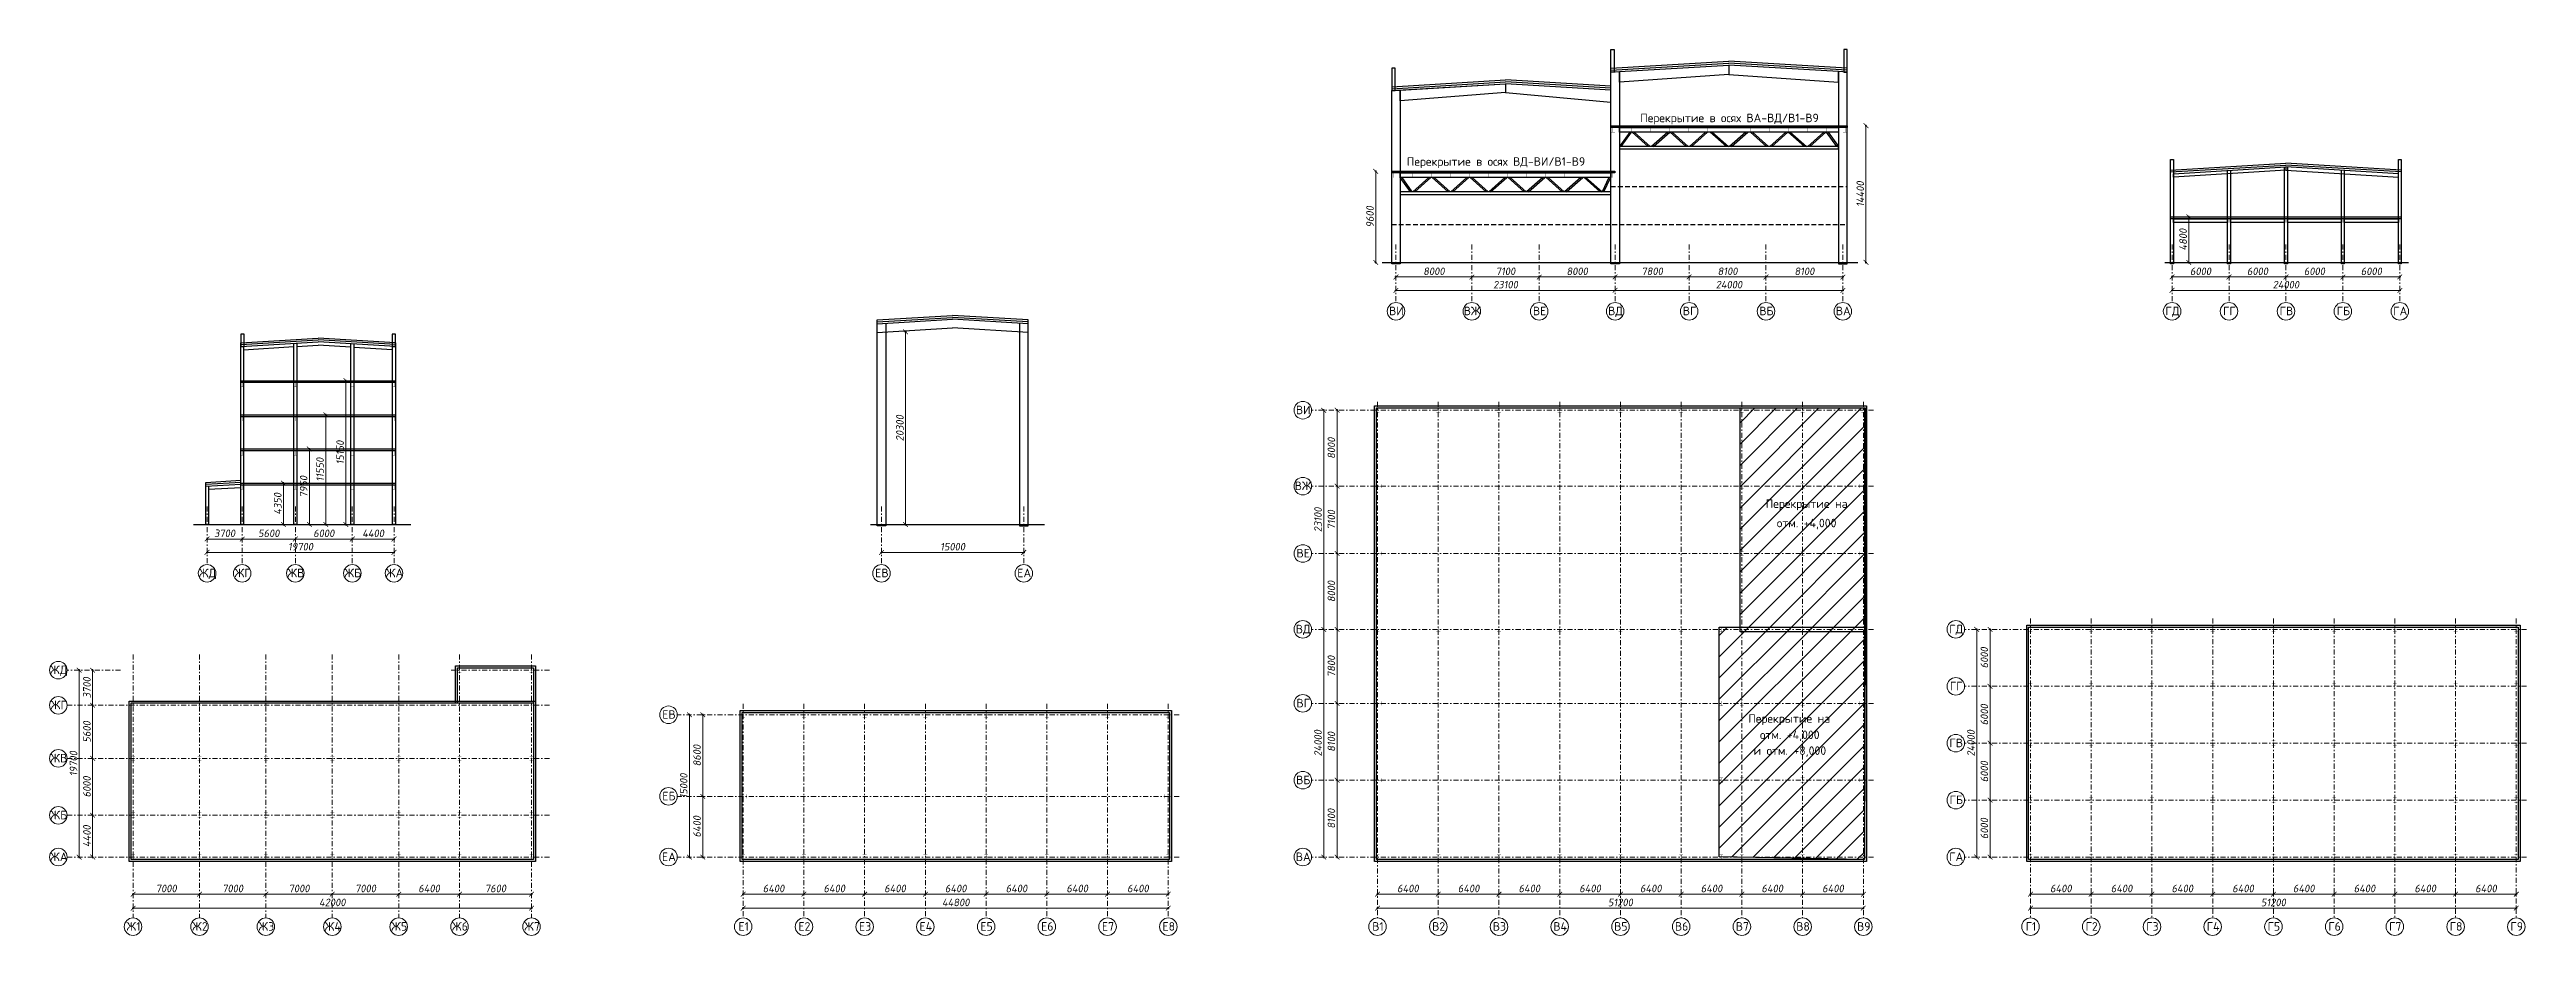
# Model space of a CAD drawing. Header units: millimetres. Extents: x -2648 to 2168491, y -277796 to 297800.
# Drawn here: x 1805377 to 2066423, y 68342 to 161728 of the extents above; entities that cross this region are included whole.
import ezdxf
from ezdxf.enums import TextEntityAlignment as Align

# ---------------------------------------------------------------- set-up
doc = ezdxf.new("R2010")
doc.units = ezdxf.units.MM
doc.linetypes.add('DASHED', pattern=[0.75, 0.5, -0.25])
doc.linetypes.add('Штрихштриховая', pattern=[1093.611073, 529.166651, -211.666656, 141.111112, -211.666656])
doc.layers.get('0').update_dxf_attribs({"lineweight": 0})
doc.layers.get('Defpoints').update_dxf_attribs({"color": 252})
doc.layers.add('Axes', color=1, linetype='Continuous')
doc.layers.add('Dimension', color=162, linetype='Continuous', lineweight=25)
doc.layers.add('я_12', color=1, linetype='Continuous', lineweight=20)
doc.styles.add('Лена', font='isocpeur.ttf', dxfattribs={"oblique": 10})
doc.dimstyles.new('S-100', dxfattribs={"dimscale": 100, "dimtxt": 1, "dimasz": 1.5, "dimexe": 1, "dimexo": 1, "dimgap": 1, "dimtad": 1, "dimdec": 0, "dimzin": 0, "dimdsep": 46, "dimtxsty": 'Лена', "dimblk": 'ARCHTICK', "dimcen": 2, "dimdle": 1, "dimclrd": 256, "dimclre": 256, "dimclrt": 256, "dimadec": 0, "dimazin": 0, "dimtfac": 1, "dimtdec": 0, "dimtmove": 1, "dimatfit": 2, "dimfxl": 1, "dimtolj": 1, "dimtzin": 0, "dimlwd": 20, "dimlwe": 20, "dimarcsym": 0})

msp = doc.modelspace()

# ---------------------------------------------------------------- texts
at = {"layer": 'Axes', "style": 'Лена'}
for s, p in [('Перекрытие в осях ВА-ВД/В1-В9', (1982428.9, 154068.1)), ('Перекрытие в осях ВД-ВИ/В1-В9', (1957820.2, 149474)), ('ВИ', (1947321.5, 133720)), ('ВЖ', (1955321.5, 133720)), ('ВЕ', (1962421.5, 133720)), ('ВД', (1970421.5, 133720)), ('ВГ', (1978221.5, 133720)), ('ВБ', (1986321.5, 133720)), ('ВА', (1994421.5, 133720)), ('ГД', (2029119.3, 133720)), ('ГГ', (2035119.3, 133720)), ('ГВ', (2041119.3, 133720)), ('ГБ', (2047119.3, 133720)), ('ГА', (2053119.3, 133720)), ('ВИ', (1937505.2, 123287.3)), ('ВЖ', (1937505.2, 115287.3)), ('Перекрытие на', (1990562.2, 113406.8)), ('отм. +4,000', (1990562.2, 111366.3)), ('ВЕ', (1937505.2, 108187.3)), ('ЖД', (1822026.9, 106100.4)), ('ЖГ', (1825726.9, 106100.4)), ('ЖВ', (1831326.9, 106100.4)), ('ЖБ', (1837326.9, 106100.4)), ('ЖА', (1841726.9, 106100.4)), ('ЕВ', (1893097.3, 106100.4)), ('ЕА', (1908097.3, 106100.4)), ('ВД', (1937505.2, 100187.3)), ('ГД', (2006323.4, 100187.3)), ('ЖД', (1806345.5, 95887.3)), ('ГГ', (2006323.4, 94187.3)), ('ЖГ', (1806345.5, 92187.3)), ('ЕВ', (1870652.4, 91187.3)), ('ВГ', (1937505.2, 92387.3)), ('Перекрытие на', (1988727, 90757.6)), ('отм. +4,000', (1988784.6, 89044.4)), ('ГВ', (2006323.4, 88187.3)), ('ЖВ', (1806345.5, 86587.3)), ('и отм. +8,000', (1988784.6, 87376.6)), ('ВБ', (1937505.2, 84287.3)), ('ЖБ', (1806345.5, 80587.3)), ('ЕБ', (1870652.4, 82587.3)), ('ГБ', (2006323.4, 82187.3)), ('ЖА', (1806345.5, 76187.3)), ('ЕА', (1870652.4, 76187.3)), ('ВА', (1937505.2, 76187.3)), ('ГА', (2006323.4, 76187.3)), ('Ж1', (1814222, 68846.8)), ('Ж2', (1821222, 68846.8)), ('Ж3', (1828222, 68846.8)), ('Ж4', (1835222, 68846.8)), ('Ж5', (1842222, 68846.8)), ('Ж6', (1848622, 68846.8)), ('Ж7', (1856222, 68846.8)), ('Е1', (1878528.9, 68846.8)), ('Е2', (1884928.9, 68846.8)), ('Е3', (1891328.9, 68846.8)), ('Е4', (1897728.9, 68846.8)), ('Е5', (1904128.9, 68846.8)), ('Е6', (1910528.9, 68846.8)), ('Е7', (1916928.9, 68846.8)), ('Е8', (1923328.9, 68846.8)), ('В1', (1945381.7, 68846.8)), ('В2', (1951781.7, 68846.8)), ('В3', (1958181.7, 68846.8)), ('В4', (1964581.7, 68846.8)), ('В5', (1970981.7, 68846.8)), ('В6', (1977381.7, 68846.8)), ('В7', (1983781.7, 68846.8)), ('В8', (1990181.7, 68846.8)), ('В9', (1996581.7, 68846.8)), ('Г1', (2014199.8, 68846.8)), ('Г2', (2020599.8, 68846.8)), ('Г3', (2026999.8, 68846.8)), ('Г4', (2033399.8, 68846.8)), ('Г5', (2039799.8, 68846.8)), ('Г6', (2046199.8, 68846.8)), ('Г7', (2052599.8, 68846.8)), ('Г8', (2058999.8, 68846.8)), ('Г9', (2065399.8, 68846.8))]:
    msp.add_text(s, height=900, dxfattribs=at).set_placement(p, align=Align.CENTER)

# ---------------------------------------------------------------- blocks, each defined once
blk = doc.blocks.new('_ArchTick')
at = {"color": 0, "linetype": 'ByBlock', "const_width": 0.15}
blk.add_lwpolyline([(-0.5, -0.5), (0.5, 0.5)], dxfattribs=at)
blk = doc.blocks.new('*D458')
at = {"layer": 'Defpoints', "color": 0, "lineweight": -2, "ltscale": 100, "transparency": 16777216}
for p in [(1814178, 72395), (1821178, 72695), (1821178, 70190)]:
    blk.add_point(p, dxfattribs=at)
at = {"layer": 'Dimension', "lineweight": 20, "ltscale": 100, "transparency": 16777216}
for p, q in [((1814078, 72695), (1821278, 72695)), ((1814178, 72595), (1814178, 72795)), ((1821178, 72595), (1821178, 72795))]:
    blk.add_line(p, q, dxfattribs=at)
at = {"layer": 'Dimension', "lineweight": 20, "ltscale": 100, "transparency": 16777216, "xscale": 500, "yscale": 500, "zscale": 500, "rotation": 180}
blk.add_blockref('_ArchTick', (1814178, 72695), dxfattribs=at)
at = {"layer": 'Dimension', "lineweight": 20, "ltscale": 100, "transparency": 16777216, "xscale": 500, "yscale": 500, "zscale": 500}
blk.add_blockref('_ArchTick', (1821178, 72695), dxfattribs=at)
at = {"layer": 'Dimension', "lineweight": -2, "ltscale": 100, "transparency": 16777216, "insert": (1817678, 73295), "char_height": 800, "attachment_point": 5, "style": 'Лена'}
blk.add_mtext('\\A1;7000', dxfattribs=at)
blk = doc.blocks.new('*D459')
at = {"layer": 'Defpoints', "color": 0, "lineweight": -2, "ltscale": 100, "transparency": 16777216}
for p in [(1814178, 72535), (1856178, 71223), (1856178, 70190)]:
    blk.add_point(p, dxfattribs=at)
at = {"layer": 'Dimension', "lineweight": 20, "ltscale": 100, "transparency": 16777216}
for p, q in [((1814078, 71223), (1856278, 71223)), ((1814178, 71323), (1814178, 71123)), ((1856178, 71123), (1856178, 71323))]:
    blk.add_line(p, q, dxfattribs=at)
at = {"layer": 'Dimension', "lineweight": 20, "ltscale": 100, "transparency": 16777216, "xscale": 500, "yscale": 500, "zscale": 500, "rotation": 180}
blk.add_blockref('_ArchTick', (1814178, 71223), dxfattribs=at)
at = {"layer": 'Dimension', "lineweight": 20, "ltscale": 100, "transparency": 16777216, "xscale": 500, "yscale": 500, "zscale": 500}
blk.add_blockref('_ArchTick', (1856178, 71223), dxfattribs=at)
at = {"layer": 'Dimension', "lineweight": -2, "ltscale": 100, "transparency": 16777216, "insert": (1835178, 71823), "char_height": 800, "attachment_point": 5, "style": 'Лена'}
blk.add_mtext('\\A1;42000', dxfattribs=at)
blk = doc.blocks.new('*D461')
at = {"layer": 'Defpoints', "color": 0, "lineweight": -2, "ltscale": 100, "transparency": 16777216}
for p in [(1807225, 96307), (1808504, 96307), (1807225, 76607)]:
    blk.add_point(p, dxfattribs=at)
at = {"layer": 'Dimension', "lineweight": 20, "ltscale": 100, "transparency": 16777216}
for p, q in [((1808404, 96307), (1808604, 96307)), ((1808504, 76507), (1808504, 96407)), ((1808404, 76607), (1808604, 76607))]:
    blk.add_line(p, q, dxfattribs=at)
at = {"layer": 'Dimension', "lineweight": 20, "ltscale": 100, "transparency": 16777216, "xscale": 500, "yscale": 500, "zscale": 500}
for p, rotation in [((1808504, 96307), 90), ((1808504, 76607), 270)]:
    blk.add_blockref('_ArchTick', p, dxfattribs=dict(at, rotation=rotation))
at = {"layer": 'Dimension', "lineweight": -2, "ltscale": 100, "transparency": 16777216, "insert": (1807904, 86457), "char_height": 800, "attachment_point": 5, "rotation": 90, "style": 'Лена'}
blk.add_mtext('\\A1;19700', dxfattribs=at)
blk = doc.blocks.new('*D460')
at = {"layer": 'Defpoints', "color": 0, "lineweight": -2, "ltscale": 100, "transparency": 16777216}
for p in [(1807225, 81007), (1809914, 81007), (1807225, 76607)]:
    blk.add_point(p, dxfattribs=at)
at = {"layer": 'Dimension', "lineweight": 20, "ltscale": 100, "transparency": 16777216}
for p, q in [((1809814, 81007), (1810014, 81007)), ((1809914, 76507), (1809914, 81107)), ((1809814, 76607), (1810014, 76607))]:
    blk.add_line(p, q, dxfattribs=at)
at = {"layer": 'Dimension', "lineweight": 20, "ltscale": 100, "transparency": 16777216, "xscale": 500, "yscale": 500, "zscale": 500}
for p, rotation in [((1809914, 81007), 90), ((1809914, 76607), 270)]:
    blk.add_blockref('_ArchTick', p, dxfattribs=dict(at, rotation=rotation))
at = {"layer": 'Dimension', "lineweight": -2, "ltscale": 100, "transparency": 16777216, "insert": (1809314, 78807), "char_height": 800, "attachment_point": 5, "rotation": 90, "style": 'Лена'}
blk.add_mtext('\\A1;4400', dxfattribs=at)
blk = doc.blocks.new('*D462')
at = {"layer": 'Defpoints', "color": 0, "lineweight": -2, "ltscale": 100, "transparency": 16777216}
for p in [(1821178, 72395), (1828178, 72695), (1828178, 70190)]:
    blk.add_point(p, dxfattribs=at)
at = {"layer": 'Dimension', "lineweight": 20, "ltscale": 100, "transparency": 16777216}
for p, q in [((1821078, 72695), (1828278, 72695)), ((1821178, 72595), (1821178, 72795)), ((1828178, 72595), (1828178, 72795))]:
    blk.add_line(p, q, dxfattribs=at)
at = {"layer": 'Dimension', "lineweight": 20, "ltscale": 100, "transparency": 16777216, "xscale": 500, "yscale": 500, "zscale": 500, "rotation": 180}
blk.add_blockref('_ArchTick', (1821178, 72695), dxfattribs=at)
at = {"layer": 'Dimension', "lineweight": 20, "ltscale": 100, "transparency": 16777216, "xscale": 500, "yscale": 500, "zscale": 500}
blk.add_blockref('_ArchTick', (1828178, 72695), dxfattribs=at)
at = {"layer": 'Dimension', "lineweight": -2, "ltscale": 100, "transparency": 16777216, "insert": (1824678, 73295), "char_height": 800, "attachment_point": 5, "style": 'Лена'}
blk.add_mtext('\\A1;7000', dxfattribs=at)
blk = doc.blocks.new('*D463')
at = {"layer": 'Defpoints', "color": 0, "lineweight": -2, "ltscale": 100, "transparency": 16777216}
for p in [(1828178, 72395), (1835178, 72695), (1835178, 70190)]:
    blk.add_point(p, dxfattribs=at)
at = {"layer": 'Dimension', "lineweight": 20, "ltscale": 100, "transparency": 16777216}
for p, q in [((1828078, 72695), (1835278, 72695)), ((1828178, 72595), (1828178, 72795)), ((1835178, 72595), (1835178, 72795))]:
    blk.add_line(p, q, dxfattribs=at)
at = {"layer": 'Dimension', "lineweight": 20, "ltscale": 100, "transparency": 16777216, "xscale": 500, "yscale": 500, "zscale": 500, "rotation": 180}
blk.add_blockref('_ArchTick', (1828178, 72695), dxfattribs=at)
at = {"layer": 'Dimension', "lineweight": 20, "ltscale": 100, "transparency": 16777216, "xscale": 500, "yscale": 500, "zscale": 500}
blk.add_blockref('_ArchTick', (1835178, 72695), dxfattribs=at)
at = {"layer": 'Dimension', "lineweight": -2, "ltscale": 100, "transparency": 16777216, "insert": (1831678, 73295), "char_height": 800, "attachment_point": 5, "style": 'Лена'}
blk.add_mtext('\\A1;7000', dxfattribs=at)
blk = doc.blocks.new('*D464')
at = {"layer": 'Defpoints', "color": 0, "lineweight": -2, "ltscale": 100, "transparency": 16777216}
for p in [(1835178, 72395), (1842178, 72695), (1842178, 70190)]:
    blk.add_point(p, dxfattribs=at)
at = {"layer": 'Dimension', "lineweight": 20, "ltscale": 100, "transparency": 16777216}
for p, q in [((1835078, 72695), (1842278, 72695)), ((1835178, 72595), (1835178, 72795)), ((1842178, 72595), (1842178, 72795))]:
    blk.add_line(p, q, dxfattribs=at)
at = {"layer": 'Dimension', "lineweight": 20, "ltscale": 100, "transparency": 16777216, "xscale": 500, "yscale": 500, "zscale": 500, "rotation": 180}
blk.add_blockref('_ArchTick', (1835178, 72695), dxfattribs=at)
at = {"layer": 'Dimension', "lineweight": 20, "ltscale": 100, "transparency": 16777216, "xscale": 500, "yscale": 500, "zscale": 500}
blk.add_blockref('_ArchTick', (1842178, 72695), dxfattribs=at)
at = {"layer": 'Dimension', "lineweight": -2, "ltscale": 100, "transparency": 16777216, "insert": (1838678, 73295), "char_height": 800, "attachment_point": 5, "style": 'Лена'}
blk.add_mtext('\\A1;7000', dxfattribs=at)
blk = doc.blocks.new('*D465')
at = {"layer": 'Defpoints', "color": 0, "lineweight": -2, "ltscale": 100, "transparency": 16777216}
for p in [(1848578, 72695), (1842178, 70190), (1848578, 70190)]:
    blk.add_point(p, dxfattribs=at)
at = {"layer": 'Dimension', "lineweight": 20, "ltscale": 100, "transparency": 16777216}
for p, q in [((1842078, 72695), (1848678, 72695)), ((1842178, 72595), (1842178, 72795)), ((1848578, 72595), (1848578, 72795))]:
    blk.add_line(p, q, dxfattribs=at)
at = {"layer": 'Dimension', "lineweight": 20, "ltscale": 100, "transparency": 16777216, "xscale": 500, "yscale": 500, "zscale": 500, "rotation": 180}
blk.add_blockref('_ArchTick', (1842178, 72695), dxfattribs=at)
at = {"layer": 'Dimension', "lineweight": 20, "ltscale": 100, "transparency": 16777216, "xscale": 500, "yscale": 500, "zscale": 500}
blk.add_blockref('_ArchTick', (1848578, 72695), dxfattribs=at)
at = {"layer": 'Dimension', "lineweight": -2, "ltscale": 100, "transparency": 16777216, "insert": (1845378, 73295), "char_height": 800, "attachment_point": 5, "style": 'Лена'}
blk.add_mtext('\\A1;6400', dxfattribs=at)
blk = doc.blocks.new('*D466')
at = {"layer": 'Defpoints', "color": 0, "lineweight": -2, "ltscale": 100, "transparency": 16777216}
for p in [(1856178, 72695), (1848578, 70190), (1856178, 70190)]:
    blk.add_point(p, dxfattribs=at)
at = {"layer": 'Dimension', "lineweight": 20, "ltscale": 100, "transparency": 16777216}
for p, q in [((1848478, 72695), (1856278, 72695)), ((1848578, 72595), (1848578, 72795)), ((1856178, 72595), (1856178, 72795))]:
    blk.add_line(p, q, dxfattribs=at)
at = {"layer": 'Dimension', "lineweight": 20, "ltscale": 100, "transparency": 16777216, "xscale": 500, "yscale": 500, "zscale": 500, "rotation": 180}
blk.add_blockref('_ArchTick', (1848578, 72695), dxfattribs=at)
at = {"layer": 'Dimension', "lineweight": 20, "ltscale": 100, "transparency": 16777216, "xscale": 500, "yscale": 500, "zscale": 500}
blk.add_blockref('_ArchTick', (1856178, 72695), dxfattribs=at)
at = {"layer": 'Dimension', "lineweight": -2, "ltscale": 100, "transparency": 16777216, "insert": (1852378, 73295), "char_height": 800, "attachment_point": 5, "style": 'Лена'}
blk.add_mtext('\\A1;7600', dxfattribs=at)
blk = doc.blocks.new('*D467')
at = {"layer": 'Defpoints', "color": 0, "lineweight": -2, "ltscale": 100, "transparency": 16777216}
for p in [(1807225, 87007), (1809914, 87007), (1807225, 81007)]:
    blk.add_point(p, dxfattribs=at)
at = {"layer": 'Dimension', "lineweight": 20, "ltscale": 100, "transparency": 16777216}
for p, q in [((1809814, 87007), (1810014, 87007)), ((1809914, 80907), (1809914, 87107)), ((1809814, 81007), (1810014, 81007))]:
    blk.add_line(p, q, dxfattribs=at)
at = {"layer": 'Dimension', "lineweight": 20, "ltscale": 100, "transparency": 16777216, "xscale": 500, "yscale": 500, "zscale": 500}
for p, rotation in [((1809914, 87007), 90), ((1809914, 81007), 270)]:
    blk.add_blockref('_ArchTick', p, dxfattribs=dict(at, rotation=rotation))
at = {"layer": 'Dimension', "lineweight": -2, "ltscale": 100, "transparency": 16777216, "insert": (1809314, 84007), "char_height": 800, "attachment_point": 5, "rotation": 90, "style": 'Лена'}
blk.add_mtext('\\A1;6000', dxfattribs=at)
blk = doc.blocks.new('*D468')
at = {"layer": 'Defpoints', "color": 0, "lineweight": -2, "ltscale": 100, "transparency": 16777216}
for p in [(1807225, 92607), (1809914, 92607), (1807225, 87007)]:
    blk.add_point(p, dxfattribs=at)
at = {"layer": 'Dimension', "lineweight": 20, "ltscale": 100, "transparency": 16777216}
for p, q in [((1809814, 92607), (1810014, 92607)), ((1809914, 86907), (1809914, 92707)), ((1809814, 87007), (1810014, 87007))]:
    blk.add_line(p, q, dxfattribs=at)
at = {"layer": 'Dimension', "lineweight": 20, "ltscale": 100, "transparency": 16777216, "xscale": 500, "yscale": 500, "zscale": 500}
for p, rotation in [((1809914, 92607), 90), ((1809914, 87007), 270)]:
    blk.add_blockref('_ArchTick', p, dxfattribs=dict(at, rotation=rotation))
at = {"layer": 'Dimension', "lineweight": -2, "ltscale": 100, "transparency": 16777216, "insert": (1809314, 89807), "char_height": 800, "attachment_point": 5, "rotation": 90, "style": 'Лена'}
blk.add_mtext('\\A1;5600', dxfattribs=at)
blk = doc.blocks.new('*D469')
at = {"layer": 'Defpoints', "color": 0, "lineweight": -2, "ltscale": 100, "transparency": 16777216}
for p in [(1807225, 96307), (1809914, 96307), (1807225, 92607)]:
    blk.add_point(p, dxfattribs=at)
at = {"layer": 'Dimension', "lineweight": 20, "ltscale": 100, "transparency": 16777216}
for p, q in [((1809814, 96307), (1810014, 96307)), ((1809914, 92507), (1809914, 96407)), ((1809814, 92607), (1810014, 92607))]:
    blk.add_line(p, q, dxfattribs=at)
at = {"layer": 'Dimension', "lineweight": 20, "ltscale": 100, "transparency": 16777216, "xscale": 500, "yscale": 500, "zscale": 500}
for p, rotation in [((1809914, 96307), 90), ((1809914, 92607), 270)]:
    blk.add_blockref('_ArchTick', p, dxfattribs=dict(at, rotation=rotation))
at = {"layer": 'Dimension', "lineweight": -2, "ltscale": 100, "transparency": 16777216, "insert": (1809314, 94457), "char_height": 800, "attachment_point": 5, "rotation": 90, "style": 'Лена'}
blk.add_mtext('\\A1;3700', dxfattribs=at)
blk = doc.blocks.new('*D567')
at = {"layer": 'Defpoints', "color": 0, "lineweight": -2, "ltscale": 100, "transparency": 16777216}
for p in [(1821982, 108722), (1821982, 107444), (1841682, 107444)]:
    blk.add_point(p, dxfattribs=at)
at = {"layer": 'Dimension', "lineweight": 20, "ltscale": 100, "transparency": 16777216}
for p, q in [((1841782, 108722), (1821882, 108722)), ((1821982, 108622), (1821982, 108822)), ((1841682, 108622), (1841682, 108822))]:
    blk.add_line(p, q, dxfattribs=at)
at = {"layer": 'Dimension', "lineweight": 20, "ltscale": 100, "transparency": 16777216, "xscale": 500, "yscale": 500, "zscale": 500, "rotation": 180}
blk.add_blockref('_ArchTick', (1821982, 108722), dxfattribs=at)
at = {"layer": 'Dimension', "lineweight": 20, "ltscale": 100, "transparency": 16777216, "xscale": 500, "yscale": 500, "zscale": 500}
blk.add_blockref('_ArchTick', (1841682, 108722), dxfattribs=at)
at = {"layer": 'Dimension', "lineweight": -2, "ltscale": 100, "transparency": 16777216, "insert": (1831832, 109322), "char_height": 800, "attachment_point": 5, "style": 'Лена'}
blk.add_mtext('\\A1;19700', dxfattribs=at)
blk = doc.blocks.new('*D566')
at = {"layer": 'Defpoints', "color": 0, "lineweight": -2, "ltscale": 100, "transparency": 16777216}
for p in [(1837282, 110133), (1837282, 107444), (1841682, 107444)]:
    blk.add_point(p, dxfattribs=at)
at = {"layer": 'Dimension', "lineweight": 20, "ltscale": 100, "transparency": 16777216}
for p, q in [((1841782, 110133), (1837182, 110133)), ((1837282, 110033), (1837282, 110233)), ((1841682, 110033), (1841682, 110233))]:
    blk.add_line(p, q, dxfattribs=at)
at = {"layer": 'Dimension', "lineweight": 20, "ltscale": 100, "transparency": 16777216, "xscale": 500, "yscale": 500, "zscale": 500, "rotation": 180}
blk.add_blockref('_ArchTick', (1837282, 110133), dxfattribs=at)
at = {"layer": 'Dimension', "lineweight": 20, "ltscale": 100, "transparency": 16777216, "xscale": 500, "yscale": 500, "zscale": 500}
blk.add_blockref('_ArchTick', (1841682, 110133), dxfattribs=at)
at = {"layer": 'Dimension', "lineweight": -2, "ltscale": 100, "transparency": 16777216, "insert": (1839482, 110733), "char_height": 800, "attachment_point": 5, "style": 'Лена'}
blk.add_mtext('\\A1;4400', dxfattribs=at)
blk = doc.blocks.new('*D563')
at = {"layer": 'Defpoints', "color": 0, "lineweight": -2, "ltscale": 100, "transparency": 16777216}
for p in [(1831282, 110133), (1831282, 107444), (1837282, 107444)]:
    blk.add_point(p, dxfattribs=at)
at = {"layer": 'Dimension', "lineweight": 20, "ltscale": 100, "transparency": 16777216}
for p, q in [((1837382, 110133), (1831182, 110133)), ((1831282, 110033), (1831282, 110233)), ((1837282, 110033), (1837282, 110233))]:
    blk.add_line(p, q, dxfattribs=at)
at = {"layer": 'Dimension', "lineweight": 20, "ltscale": 100, "transparency": 16777216, "xscale": 500, "yscale": 500, "zscale": 500, "rotation": 180}
blk.add_blockref('_ArchTick', (1831282, 110133), dxfattribs=at)
at = {"layer": 'Dimension', "lineweight": 20, "ltscale": 100, "transparency": 16777216, "xscale": 500, "yscale": 500, "zscale": 500}
blk.add_blockref('_ArchTick', (1837282, 110133), dxfattribs=at)
at = {"layer": 'Dimension', "lineweight": -2, "ltscale": 100, "transparency": 16777216, "insert": (1834282, 110733), "char_height": 800, "attachment_point": 5, "style": 'Лена'}
blk.add_mtext('\\A1;6000', dxfattribs=at)
blk = doc.blocks.new('*D564')
at = {"layer": 'Defpoints', "color": 0, "lineweight": -2, "ltscale": 100, "transparency": 16777216}
for p in [(1825682, 110133), (1825682, 107444), (1831282, 107444)]:
    blk.add_point(p, dxfattribs=at)
at = {"layer": 'Dimension', "lineweight": 20, "ltscale": 100, "transparency": 16777216}
for p, q in [((1831382, 110133), (1825582, 110133)), ((1825682, 110033), (1825682, 110233)), ((1831282, 110033), (1831282, 110233))]:
    blk.add_line(p, q, dxfattribs=at)
at = {"layer": 'Dimension', "lineweight": 20, "ltscale": 100, "transparency": 16777216, "xscale": 500, "yscale": 500, "zscale": 500, "rotation": 180}
blk.add_blockref('_ArchTick', (1825682, 110133), dxfattribs=at)
at = {"layer": 'Dimension', "lineweight": 20, "ltscale": 100, "transparency": 16777216, "xscale": 500, "yscale": 500, "zscale": 500}
blk.add_blockref('_ArchTick', (1831282, 110133), dxfattribs=at)
at = {"layer": 'Dimension', "lineweight": -2, "ltscale": 100, "transparency": 16777216, "insert": (1828482, 110733), "char_height": 800, "attachment_point": 5, "style": 'Лена'}
blk.add_mtext('\\A1;5600', dxfattribs=at)
blk = doc.blocks.new('*D565')
at = {"layer": 'Defpoints', "color": 0, "lineweight": -2, "ltscale": 100, "transparency": 16777216}
for p in [(1821982, 110133), (1821982, 107444), (1825682, 107444)]:
    blk.add_point(p, dxfattribs=at)
at = {"layer": 'Dimension', "lineweight": 20, "ltscale": 100, "transparency": 16777216}
for p, q in [((1825782, 110133), (1821882, 110133)), ((1821982, 110033), (1821982, 110233)), ((1825682, 110033), (1825682, 110233))]:
    blk.add_line(p, q, dxfattribs=at)
at = {"layer": 'Dimension', "lineweight": 20, "ltscale": 100, "transparency": 16777216, "xscale": 500, "yscale": 500, "zscale": 500, "rotation": 180}
blk.add_blockref('_ArchTick', (1821982, 110133), dxfattribs=at)
at = {"layer": 'Dimension', "lineweight": 20, "ltscale": 100, "transparency": 16777216, "xscale": 500, "yscale": 500, "zscale": 500}
blk.add_blockref('_ArchTick', (1825682, 110133), dxfattribs=at)
at = {"layer": 'Dimension', "lineweight": -2, "ltscale": 100, "transparency": 16777216, "insert": (1823832, 110733), "char_height": 800, "attachment_point": 5, "style": 'Лена'}
blk.add_mtext('\\A1;3700', dxfattribs=at)
blk = doc.blocks.new('*D568')
at = {"layer": 'Defpoints', "color": 0, "lineweight": -2, "ltscale": 100, "transparency": 16777216}
for p in [(1830032, 116022), (1841109, 116022), (1841109, 111672)]:
    blk.add_point(p, dxfattribs=at)
at = {"layer": 'Dimension', "lineweight": 20, "ltscale": 100, "transparency": 16777216}
for p, q in [((1830132, 116022), (1829932, 116022)), ((1830032, 111572), (1830032, 116122)), ((1830132, 111672), (1829932, 111672))]:
    blk.add_line(p, q, dxfattribs=at)
at = {"layer": 'Dimension', "lineweight": 20, "ltscale": 100, "transparency": 16777216, "xscale": 500, "yscale": 500, "zscale": 500}
for p, rotation in [((1830032, 116022), 90), ((1830032, 111672), 270)]:
    blk.add_blockref('_ArchTick', p, dxfattribs=dict(at, rotation=rotation))
at = {"layer": 'Dimension', "lineweight": -2, "ltscale": 100, "transparency": 16777216, "insert": (1829432, 113847), "char_height": 800, "attachment_point": 5, "rotation": 90, "style": 'Лена'}
blk.add_mtext('\\A1;4350', dxfattribs=at)
blk = doc.blocks.new('*D569')
at = {"layer": 'Defpoints', "color": 0, "lineweight": -2, "ltscale": 100, "transparency": 16777216}
for p in [(1832761, 119622), (1840788, 119622), (1840788, 111672)]:
    blk.add_point(p, dxfattribs=at)
at = {"layer": 'Dimension', "lineweight": 20, "ltscale": 100, "transparency": 16777216}
for p, q in [((1832861, 119622), (1832661, 119622)), ((1832761, 111572), (1832761, 119722)), ((1832861, 111672), (1832661, 111672))]:
    blk.add_line(p, q, dxfattribs=at)
at = {"layer": 'Dimension', "lineweight": 20, "ltscale": 100, "transparency": 16777216, "xscale": 500, "yscale": 500, "zscale": 500}
for p, rotation in [((1832761, 119622), 90), ((1832761, 111672), 270)]:
    blk.add_blockref('_ArchTick', p, dxfattribs=dict(at, rotation=rotation))
at = {"layer": 'Dimension', "lineweight": -2, "ltscale": 100, "transparency": 16777216, "insert": (1832161, 115647), "char_height": 800, "attachment_point": 5, "rotation": 90, "style": 'Лена'}
blk.add_mtext('\\A1;7950', dxfattribs=at)
blk = doc.blocks.new('*D570')
at = {"layer": 'Defpoints', "color": 0, "lineweight": -2, "ltscale": 100, "transparency": 16777216}
for p in [(1834490, 123222), (1835388, 123222), (1842517, 111672)]:
    blk.add_point(p, dxfattribs=at)
at = {"layer": 'Dimension', "lineweight": 20, "ltscale": 100, "transparency": 16777216}
for p, q in [((1834590, 123222), (1834390, 123222)), ((1834490, 111572), (1834490, 123322)), ((1834590, 111672), (1834390, 111672))]:
    blk.add_line(p, q, dxfattribs=at)
at = {"layer": 'Dimension', "lineweight": 20, "ltscale": 100, "transparency": 16777216, "xscale": 500, "yscale": 500, "zscale": 500}
for p, rotation in [((1834490, 123222), 90), ((1834490, 111672), 270)]:
    blk.add_blockref('_ArchTick', p, dxfattribs=dict(at, rotation=rotation))
at = {"layer": 'Dimension', "lineweight": -2, "ltscale": 100, "transparency": 16777216, "insert": (1833890, 117447), "char_height": 800, "attachment_point": 5, "rotation": 90, "style": 'Лена'}
blk.add_mtext('\\A1;11550', dxfattribs=at)
blk = doc.blocks.new('*D571')
at = {"layer": 'Defpoints', "color": 0, "lineweight": -2, "ltscale": 100, "transparency": 16777216}
for p in [(1836608, 126822), (1838847, 126822), (1844636, 111672)]:
    blk.add_point(p, dxfattribs=at)
at = {"layer": 'Dimension', "lineweight": 20, "ltscale": 100, "transparency": 16777216}
for p, q in [((1836708, 126822), (1836508, 126822)), ((1836608, 111572), (1836608, 126922)), ((1836708, 111672), (1836508, 111672))]:
    blk.add_line(p, q, dxfattribs=at)
at = {"layer": 'Dimension', "lineweight": 20, "ltscale": 100, "transparency": 16777216, "xscale": 500, "yscale": 500, "zscale": 500}
for p, rotation in [((1836608, 126822), 90), ((1836608, 111672), 270)]:
    blk.add_blockref('_ArchTick', p, dxfattribs=dict(at, rotation=rotation))
at = {"layer": 'Dimension', "lineweight": -2, "ltscale": 100, "transparency": 16777216, "insert": (1836008, 119247), "char_height": 800, "attachment_point": 5, "rotation": 90, "style": 'Лена'}
blk.add_mtext('\\A1;15150', dxfattribs=at)
blk = doc.blocks.new('*D470')
at = {"layer": 'Defpoints', "color": 0, "lineweight": -2, "ltscale": 100, "transparency": 16777216}
for p in [(1878484, 72395), (1884884, 72695), (1884884, 70190)]:
    blk.add_point(p, dxfattribs=at)
at = {"layer": 'Dimension', "lineweight": 20, "ltscale": 100, "transparency": 16777216}
for p, q in [((1878384, 72695), (1884984, 72695)), ((1878484, 72595), (1878484, 72795)), ((1884884, 72595), (1884884, 72795))]:
    blk.add_line(p, q, dxfattribs=at)
at = {"layer": 'Dimension', "lineweight": 20, "ltscale": 100, "transparency": 16777216, "xscale": 500, "yscale": 500, "zscale": 500, "rotation": 180}
blk.add_blockref('_ArchTick', (1878484, 72695), dxfattribs=at)
at = {"layer": 'Dimension', "lineweight": 20, "ltscale": 100, "transparency": 16777216, "xscale": 500, "yscale": 500, "zscale": 500}
blk.add_blockref('_ArchTick', (1884884, 72695), dxfattribs=at)
at = {"layer": 'Dimension', "lineweight": -2, "ltscale": 100, "transparency": 16777216, "insert": (1881684, 73295), "char_height": 800, "attachment_point": 5, "style": 'Лена'}
blk.add_mtext('\\A1;6400', dxfattribs=at)
blk = doc.blocks.new('*D471')
at = {"layer": 'Defpoints', "color": 0, "lineweight": -2, "ltscale": 100, "transparency": 16777216}
for p in [(1878484, 72535), (1923284, 71223), (1923284, 70190)]:
    blk.add_point(p, dxfattribs=at)
at = {"layer": 'Dimension', "lineweight": 20, "ltscale": 100, "transparency": 16777216}
for p, q in [((1878384, 71223), (1923384, 71223)), ((1878484, 71323), (1878484, 71123)), ((1923284, 71123), (1923284, 71323))]:
    blk.add_line(p, q, dxfattribs=at)
at = {"layer": 'Dimension', "lineweight": 20, "ltscale": 100, "transparency": 16777216, "xscale": 500, "yscale": 500, "zscale": 500, "rotation": 180}
blk.add_blockref('_ArchTick', (1878484, 71223), dxfattribs=at)
at = {"layer": 'Dimension', "lineweight": 20, "ltscale": 100, "transparency": 16777216, "xscale": 500, "yscale": 500, "zscale": 500}
blk.add_blockref('_ArchTick', (1923284, 71223), dxfattribs=at)
at = {"layer": 'Dimension', "lineweight": -2, "ltscale": 100, "transparency": 16777216, "insert": (1900884, 71823), "char_height": 800, "attachment_point": 5, "style": 'Лена'}
blk.add_mtext('\\A1;44800', dxfattribs=at)
blk = doc.blocks.new('*D473')
at = {"layer": 'Defpoints', "color": 0, "lineweight": -2, "ltscale": 100, "transparency": 16777216}
for p in [(1871532, 91607), (1872810, 91607), (1871532, 76607)]:
    blk.add_point(p, dxfattribs=at)
at = {"layer": 'Dimension', "lineweight": 20, "ltscale": 100, "transparency": 16777216}
for p, q in [((1872710, 91607), (1872910, 91607)), ((1872810, 76507), (1872810, 91707)), ((1872710, 76607), (1872910, 76607))]:
    blk.add_line(p, q, dxfattribs=at)
at = {"layer": 'Dimension', "lineweight": 20, "ltscale": 100, "transparency": 16777216, "xscale": 500, "yscale": 500, "zscale": 500}
for p, rotation in [((1872810, 91607), 90), ((1872810, 76607), 270)]:
    blk.add_blockref('_ArchTick', p, dxfattribs=dict(at, rotation=rotation))
at = {"layer": 'Dimension', "lineweight": -2, "ltscale": 100, "transparency": 16777216, "insert": (1872210, 84107), "char_height": 800, "attachment_point": 5, "rotation": 90, "style": 'Лена'}
blk.add_mtext('\\A1;15000', dxfattribs=at)
blk = doc.blocks.new('*D472')
at = {"layer": 'Defpoints', "color": 0, "lineweight": -2, "ltscale": 100, "transparency": 16777216}
for p in [(1871532, 83007), (1874221, 83007), (1871532, 76607)]:
    blk.add_point(p, dxfattribs=at)
at = {"layer": 'Dimension', "lineweight": 20, "ltscale": 100, "transparency": 16777216}
for p, q in [((1874121, 83007), (1874321, 83007)), ((1874221, 76507), (1874221, 83107)), ((1874121, 76607), (1874321, 76607))]:
    blk.add_line(p, q, dxfattribs=at)
at = {"layer": 'Dimension', "lineweight": 20, "ltscale": 100, "transparency": 16777216, "xscale": 500, "yscale": 500, "zscale": 500}
for p, rotation in [((1874221, 83007), 90), ((1874221, 76607), 270)]:
    blk.add_blockref('_ArchTick', p, dxfattribs=dict(at, rotation=rotation))
at = {"layer": 'Dimension', "lineweight": -2, "ltscale": 100, "transparency": 16777216, "insert": (1873621, 79807), "char_height": 800, "attachment_point": 5, "rotation": 90, "style": 'Лена'}
blk.add_mtext('\\A1;6400', dxfattribs=at)
blk = doc.blocks.new('*D474')
at = {"layer": 'Defpoints', "color": 0, "lineweight": -2, "ltscale": 100, "transparency": 16777216}
for p in [(1884884, 72395), (1891284, 72695), (1891284, 70190)]:
    blk.add_point(p, dxfattribs=at)
at = {"layer": 'Dimension', "lineweight": 20, "ltscale": 100, "transparency": 16777216}
for p, q in [((1884784, 72695), (1891384, 72695)), ((1884884, 72595), (1884884, 72795)), ((1891284, 72595), (1891284, 72795))]:
    blk.add_line(p, q, dxfattribs=at)
at = {"layer": 'Dimension', "lineweight": 20, "ltscale": 100, "transparency": 16777216, "xscale": 500, "yscale": 500, "zscale": 500, "rotation": 180}
blk.add_blockref('_ArchTick', (1884884, 72695), dxfattribs=at)
at = {"layer": 'Dimension', "lineweight": 20, "ltscale": 100, "transparency": 16777216, "xscale": 500, "yscale": 500, "zscale": 500}
blk.add_blockref('_ArchTick', (1891284, 72695), dxfattribs=at)
at = {"layer": 'Dimension', "lineweight": -2, "ltscale": 100, "transparency": 16777216, "insert": (1888084, 73295), "char_height": 800, "attachment_point": 5, "style": 'Лена'}
blk.add_mtext('\\A1;6400', dxfattribs=at)
blk = doc.blocks.new('*D475')
at = {"layer": 'Defpoints', "color": 0, "lineweight": -2, "ltscale": 100, "transparency": 16777216}
for p in [(1891284, 72395), (1897684, 72695), (1897684, 70190)]:
    blk.add_point(p, dxfattribs=at)
at = {"layer": 'Dimension', "lineweight": 20, "ltscale": 100, "transparency": 16777216}
for p, q in [((1891184, 72695), (1897784, 72695)), ((1891284, 72595), (1891284, 72795)), ((1897684, 72595), (1897684, 72795))]:
    blk.add_line(p, q, dxfattribs=at)
at = {"layer": 'Dimension', "lineweight": 20, "ltscale": 100, "transparency": 16777216, "xscale": 500, "yscale": 500, "zscale": 500, "rotation": 180}
blk.add_blockref('_ArchTick', (1891284, 72695), dxfattribs=at)
at = {"layer": 'Dimension', "lineweight": 20, "ltscale": 100, "transparency": 16777216, "xscale": 500, "yscale": 500, "zscale": 500}
blk.add_blockref('_ArchTick', (1897684, 72695), dxfattribs=at)
at = {"layer": 'Dimension', "lineweight": -2, "ltscale": 100, "transparency": 16777216, "insert": (1894484, 73295), "char_height": 800, "attachment_point": 5, "style": 'Лена'}
blk.add_mtext('\\A1;6400', dxfattribs=at)
blk = doc.blocks.new('*D476')
at = {"layer": 'Defpoints', "color": 0, "lineweight": -2, "ltscale": 100, "transparency": 16777216}
for p in [(1897684, 72395), (1904084, 72695), (1904084, 70190)]:
    blk.add_point(p, dxfattribs=at)
at = {"layer": 'Dimension', "lineweight": 20, "ltscale": 100, "transparency": 16777216}
for p, q in [((1897584, 72695), (1904184, 72695)), ((1897684, 72595), (1897684, 72795)), ((1904084, 72595), (1904084, 72795))]:
    blk.add_line(p, q, dxfattribs=at)
at = {"layer": 'Dimension', "lineweight": 20, "ltscale": 100, "transparency": 16777216, "xscale": 500, "yscale": 500, "zscale": 500, "rotation": 180}
blk.add_blockref('_ArchTick', (1897684, 72695), dxfattribs=at)
at = {"layer": 'Dimension', "lineweight": 20, "ltscale": 100, "transparency": 16777216, "xscale": 500, "yscale": 500, "zscale": 500}
blk.add_blockref('_ArchTick', (1904084, 72695), dxfattribs=at)
at = {"layer": 'Dimension', "lineweight": -2, "ltscale": 100, "transparency": 16777216, "insert": (1900884, 73295), "char_height": 800, "attachment_point": 5, "style": 'Лена'}
blk.add_mtext('\\A1;6400', dxfattribs=at)
blk = doc.blocks.new('*D477')
at = {"layer": 'Defpoints', "color": 0, "lineweight": -2, "ltscale": 100, "transparency": 16777216}
for p in [(1904084, 72395), (1910484, 72695), (1910484, 70190)]:
    blk.add_point(p, dxfattribs=at)
at = {"layer": 'Dimension', "lineweight": 20, "ltscale": 100, "transparency": 16777216}
for p, q in [((1903984, 72695), (1910584, 72695)), ((1904084, 72595), (1904084, 72795)), ((1910484, 72595), (1910484, 72795))]:
    blk.add_line(p, q, dxfattribs=at)
at = {"layer": 'Dimension', "lineweight": 20, "ltscale": 100, "transparency": 16777216, "xscale": 500, "yscale": 500, "zscale": 500, "rotation": 180}
blk.add_blockref('_ArchTick', (1904084, 72695), dxfattribs=at)
at = {"layer": 'Dimension', "lineweight": 20, "ltscale": 100, "transparency": 16777216, "xscale": 500, "yscale": 500, "zscale": 500}
blk.add_blockref('_ArchTick', (1910484, 72695), dxfattribs=at)
at = {"layer": 'Dimension', "lineweight": -2, "ltscale": 100, "transparency": 16777216, "insert": (1907284, 73295), "char_height": 800, "attachment_point": 5, "style": 'Лена'}
blk.add_mtext('\\A1;6400', dxfattribs=at)
blk = doc.blocks.new('*D478')
at = {"layer": 'Defpoints', "color": 0, "lineweight": -2, "ltscale": 100, "transparency": 16777216}
for p in [(1910484, 72395), (1916884, 72695), (1916884, 70190)]:
    blk.add_point(p, dxfattribs=at)
at = {"layer": 'Dimension', "lineweight": 20, "ltscale": 100, "transparency": 16777216}
for p, q in [((1910384, 72695), (1916984, 72695)), ((1910484, 72595), (1910484, 72795)), ((1916884, 72595), (1916884, 72795))]:
    blk.add_line(p, q, dxfattribs=at)
at = {"layer": 'Dimension', "lineweight": 20, "ltscale": 100, "transparency": 16777216, "xscale": 500, "yscale": 500, "zscale": 500, "rotation": 180}
blk.add_blockref('_ArchTick', (1910484, 72695), dxfattribs=at)
at = {"layer": 'Dimension', "lineweight": 20, "ltscale": 100, "transparency": 16777216, "xscale": 500, "yscale": 500, "zscale": 500}
blk.add_blockref('_ArchTick', (1916884, 72695), dxfattribs=at)
at = {"layer": 'Dimension', "lineweight": -2, "ltscale": 100, "transparency": 16777216, "insert": (1913684, 73295), "char_height": 800, "attachment_point": 5, "style": 'Лена'}
blk.add_mtext('\\A1;6400', dxfattribs=at)
blk = doc.blocks.new('*D479')
at = {"layer": 'Defpoints', "color": 0, "lineweight": -2, "ltscale": 100, "transparency": 16777216}
for p in [(1916884, 72395), (1923284, 72695), (1923284, 70190)]:
    blk.add_point(p, dxfattribs=at)
at = {"layer": 'Dimension', "lineweight": 20, "ltscale": 100, "transparency": 16777216}
for p, q in [((1916784, 72695), (1923384, 72695)), ((1916884, 72595), (1916884, 72795)), ((1923284, 72595), (1923284, 72795))]:
    blk.add_line(p, q, dxfattribs=at)
at = {"layer": 'Dimension', "lineweight": 20, "ltscale": 100, "transparency": 16777216, "xscale": 500, "yscale": 500, "zscale": 500, "rotation": 180}
blk.add_blockref('_ArchTick', (1916884, 72695), dxfattribs=at)
at = {"layer": 'Dimension', "lineweight": 20, "ltscale": 100, "transparency": 16777216, "xscale": 500, "yscale": 500, "zscale": 500}
blk.add_blockref('_ArchTick', (1923284, 72695), dxfattribs=at)
at = {"layer": 'Dimension', "lineweight": -2, "ltscale": 100, "transparency": 16777216, "insert": (1920084, 73295), "char_height": 800, "attachment_point": 5, "style": 'Лена'}
blk.add_mtext('\\A1;6400', dxfattribs=at)
blk = doc.blocks.new('*D480')
at = {"layer": 'Defpoints', "color": 0, "lineweight": -2, "ltscale": 100, "transparency": 16777216}
for p in [(1871532, 91607), (1874221, 91607), (1871532, 83007)]:
    blk.add_point(p, dxfattribs=at)
at = {"layer": 'Dimension', "lineweight": 20, "ltscale": 100, "transparency": 16777216}
for p, q in [((1874121, 91607), (1874321, 91607)), ((1874221, 82907), (1874221, 91707)), ((1874121, 83007), (1874321, 83007))]:
    blk.add_line(p, q, dxfattribs=at)
at = {"layer": 'Dimension', "lineweight": 20, "ltscale": 100, "transparency": 16777216, "xscale": 500, "yscale": 500, "zscale": 500}
for p, rotation in [((1874221, 91607), 90), ((1874221, 83007), 270)]:
    blk.add_blockref('_ArchTick', p, dxfattribs=dict(at, rotation=rotation))
at = {"layer": 'Dimension', "lineweight": -2, "ltscale": 100, "transparency": 16777216, "insert": (1873621, 87307), "char_height": 800, "attachment_point": 5, "rotation": 90, "style": 'Лена'}
blk.add_mtext('\\A1;8600', dxfattribs=at)
blk = doc.blocks.new('*D572')
at = {"layer": 'Defpoints', "color": 0, "lineweight": -2, "ltscale": 100, "transparency": 16777216}
for p in [(1893053, 108722), (1893053, 107444), (1908053, 107444)]:
    blk.add_point(p, dxfattribs=at)
at = {"layer": 'Dimension', "lineweight": 20, "ltscale": 100, "transparency": 16777216}
for p, q in [((1908153, 108722), (1892953, 108722)), ((1893053, 108622), (1893053, 108822)), ((1908053, 108622), (1908053, 108822))]:
    blk.add_line(p, q, dxfattribs=at)
at = {"layer": 'Dimension', "lineweight": 20, "ltscale": 100, "transparency": 16777216, "xscale": 500, "yscale": 500, "zscale": 500, "rotation": 180}
blk.add_blockref('_ArchTick', (1893053, 108722), dxfattribs=at)
at = {"layer": 'Dimension', "lineweight": 20, "ltscale": 100, "transparency": 16777216, "xscale": 500, "yscale": 500, "zscale": 500}
blk.add_blockref('_ArchTick', (1908053, 108722), dxfattribs=at)
at = {"layer": 'Dimension', "lineweight": -2, "ltscale": 100, "transparency": 16777216, "insert": (1900553, 109322), "char_height": 800, "attachment_point": 5, "style": 'Лена'}
blk.add_mtext('\\A1;15000', dxfattribs=at)
blk = doc.blocks.new('*D573')
at = {"layer": 'Defpoints', "color": 0, "lineweight": -2, "ltscale": 100, "transparency": 16777216}
for p in [(1893503, 131972), (1895594, 131972), (1894939, 111672)]:
    blk.add_point(p, dxfattribs=at)
at = {"layer": 'Dimension', "lineweight": 20, "ltscale": 100, "transparency": 16777216}
for p, q in [((1895494, 131972), (1895694, 131972)), ((1895594, 111572), (1895594, 132072)), ((1895494, 111672), (1895694, 111672))]:
    blk.add_line(p, q, dxfattribs=at)
at = {"layer": 'Dimension', "lineweight": 20, "ltscale": 100, "transparency": 16777216, "xscale": 500, "yscale": 500, "zscale": 500}
for p, rotation in [((1895594, 131972), 90), ((1895594, 111672), 270)]:
    blk.add_blockref('_ArchTick', p, dxfattribs=dict(at, rotation=rotation))
at = {"layer": 'Dimension', "lineweight": -2, "ltscale": 100, "transparency": 16777216, "insert": (1894994, 121822), "char_height": 800, "attachment_point": 5, "rotation": 90, "style": 'Лена'}
blk.add_mtext('\\A1;20300', dxfattribs=at)
blk = doc.blocks.new('*D481')
at = {"layer": 'Defpoints', "color": 0, "lineweight": -2, "ltscale": 100, "transparency": 16777216}
for p in [(1945337, 72395), (1951737, 72695), (1951737, 70190)]:
    blk.add_point(p, dxfattribs=at)
at = {"layer": 'Dimension', "lineweight": 20, "ltscale": 100, "transparency": 16777216}
for p, q in [((1945237, 72695), (1951837, 72695)), ((1945337, 72595), (1945337, 72795)), ((1951737, 72595), (1951737, 72795))]:
    blk.add_line(p, q, dxfattribs=at)
at = {"layer": 'Dimension', "lineweight": 20, "ltscale": 100, "transparency": 16777216, "xscale": 500, "yscale": 500, "zscale": 500, "rotation": 180}
blk.add_blockref('_ArchTick', (1945337, 72695), dxfattribs=at)
at = {"layer": 'Dimension', "lineweight": 20, "ltscale": 100, "transparency": 16777216, "xscale": 500, "yscale": 500, "zscale": 500}
blk.add_blockref('_ArchTick', (1951737, 72695), dxfattribs=at)
at = {"layer": 'Dimension', "lineweight": -2, "ltscale": 100, "transparency": 16777216, "insert": (1948537, 73295), "char_height": 800, "attachment_point": 5, "style": 'Лена'}
blk.add_mtext('\\A1;6400', dxfattribs=at)
blk = doc.blocks.new('*D482')
at = {"layer": 'Defpoints', "color": 0, "lineweight": -2, "ltscale": 100, "transparency": 16777216}
for p in [(1945337, 72535), (1996537, 71223), (1996537, 70190)]:
    blk.add_point(p, dxfattribs=at)
at = {"layer": 'Dimension', "lineweight": 20, "ltscale": 100, "transparency": 16777216}
for p, q in [((1945237, 71223), (1996637, 71223)), ((1945337, 71323), (1945337, 71123)), ((1996537, 71123), (1996537, 71323))]:
    blk.add_line(p, q, dxfattribs=at)
at = {"layer": 'Dimension', "lineweight": 20, "ltscale": 100, "transparency": 16777216, "xscale": 500, "yscale": 500, "zscale": 500, "rotation": 180}
blk.add_blockref('_ArchTick', (1945337, 71223), dxfattribs=at)
at = {"layer": 'Dimension', "lineweight": 20, "ltscale": 100, "transparency": 16777216, "xscale": 500, "yscale": 500, "zscale": 500}
blk.add_blockref('_ArchTick', (1996537, 71223), dxfattribs=at)
at = {"layer": 'Dimension', "lineweight": -2, "ltscale": 100, "transparency": 16777216, "insert": (1970937, 71823), "char_height": 800, "attachment_point": 5, "style": 'Лена'}
blk.add_mtext('\\A1;51200', dxfattribs=at)
blk = doc.blocks.new('*D490')
at = {"layer": 'Defpoints', "color": 0, "lineweight": -2, "ltscale": 100, "transparency": 16777216}
for p in [(1938385, 100607), (1939663, 100607), (1938385, 76607)]:
    blk.add_point(p, dxfattribs=at)
at = {"layer": 'Dimension', "lineweight": 20, "ltscale": 100, "transparency": 16777216}
for p, q in [((1939563, 100607), (1939763, 100607)), ((1939663, 76507), (1939663, 100707)), ((1939563, 76607), (1939763, 76607))]:
    blk.add_line(p, q, dxfattribs=at)
at = {"layer": 'Dimension', "lineweight": 20, "ltscale": 100, "transparency": 16777216, "xscale": 500, "yscale": 500, "zscale": 500}
for p, rotation in [((1939663, 100607), 90), ((1939663, 76607), 270)]:
    blk.add_blockref('_ArchTick', p, dxfattribs=dict(at, rotation=rotation))
at = {"layer": 'Dimension', "lineweight": -2, "ltscale": 100, "transparency": 16777216, "insert": (1939063, 88607), "char_height": 800, "attachment_point": 5, "rotation": 90, "style": 'Лена'}
blk.add_mtext('\\A1;24000', dxfattribs=at)
blk = doc.blocks.new('*D483')
at = {"layer": 'Defpoints', "color": 0, "lineweight": -2, "ltscale": 100, "transparency": 16777216}
for p in [(1938385, 84707), (1941074, 84707), (1938385, 76607)]:
    blk.add_point(p, dxfattribs=at)
at = {"layer": 'Dimension', "lineweight": 20, "ltscale": 100, "transparency": 16777216}
for p, q in [((1940974, 84707), (1941174, 84707)), ((1941074, 76507), (1941074, 84807)), ((1940974, 76607), (1941174, 76607))]:
    blk.add_line(p, q, dxfattribs=at)
at = {"layer": 'Dimension', "lineweight": 20, "ltscale": 100, "transparency": 16777216, "xscale": 500, "yscale": 500, "zscale": 500}
for p, rotation in [((1941074, 84707), 90), ((1941074, 76607), 270)]:
    blk.add_blockref('_ArchTick', p, dxfattribs=dict(at, rotation=rotation))
at = {"layer": 'Dimension', "lineweight": -2, "ltscale": 100, "transparency": 16777216, "insert": (1940474, 80657), "char_height": 800, "attachment_point": 5, "rotation": 90, "style": 'Лена'}
blk.add_mtext('\\A1;8100', dxfattribs=at)
blk = doc.blocks.new('*D484')
at = {"layer": 'Defpoints', "color": 0, "lineweight": -2, "ltscale": 100, "transparency": 16777216}
for p in [(1951737, 72395), (1958137, 72695), (1958137, 70190)]:
    blk.add_point(p, dxfattribs=at)
at = {"layer": 'Dimension', "lineweight": 20, "ltscale": 100, "transparency": 16777216}
for p, q in [((1951637, 72695), (1958237, 72695)), ((1951737, 72595), (1951737, 72795)), ((1958137, 72595), (1958137, 72795))]:
    blk.add_line(p, q, dxfattribs=at)
at = {"layer": 'Dimension', "lineweight": 20, "ltscale": 100, "transparency": 16777216, "xscale": 500, "yscale": 500, "zscale": 500, "rotation": 180}
blk.add_blockref('_ArchTick', (1951737, 72695), dxfattribs=at)
at = {"layer": 'Dimension', "lineweight": 20, "ltscale": 100, "transparency": 16777216, "xscale": 500, "yscale": 500, "zscale": 500}
blk.add_blockref('_ArchTick', (1958137, 72695), dxfattribs=at)
at = {"layer": 'Dimension', "lineweight": -2, "ltscale": 100, "transparency": 16777216, "insert": (1954937, 73295), "char_height": 800, "attachment_point": 5, "style": 'Лена'}
blk.add_mtext('\\A1;6400', dxfattribs=at)
blk = doc.blocks.new('*D485')
at = {"layer": 'Defpoints', "color": 0, "lineweight": -2, "ltscale": 100, "transparency": 16777216}
for p in [(1958137, 72395), (1964537, 72695), (1964537, 70190)]:
    blk.add_point(p, dxfattribs=at)
at = {"layer": 'Dimension', "lineweight": 20, "ltscale": 100, "transparency": 16777216}
for p, q in [((1958037, 72695), (1964637, 72695)), ((1958137, 72595), (1958137, 72795)), ((1964537, 72595), (1964537, 72795))]:
    blk.add_line(p, q, dxfattribs=at)
at = {"layer": 'Dimension', "lineweight": 20, "ltscale": 100, "transparency": 16777216, "xscale": 500, "yscale": 500, "zscale": 500, "rotation": 180}
blk.add_blockref('_ArchTick', (1958137, 72695), dxfattribs=at)
at = {"layer": 'Dimension', "lineweight": 20, "ltscale": 100, "transparency": 16777216, "xscale": 500, "yscale": 500, "zscale": 500}
blk.add_blockref('_ArchTick', (1964537, 72695), dxfattribs=at)
at = {"layer": 'Dimension', "lineweight": -2, "ltscale": 100, "transparency": 16777216, "insert": (1961337, 73295), "char_height": 800, "attachment_point": 5, "style": 'Лена'}
blk.add_mtext('\\A1;6400', dxfattribs=at)
blk = doc.blocks.new('*D486')
at = {"layer": 'Defpoints', "color": 0, "lineweight": -2, "ltscale": 100, "transparency": 16777216}
for p in [(1964537, 72395), (1970937, 72695), (1970937, 70190)]:
    blk.add_point(p, dxfattribs=at)
at = {"layer": 'Dimension', "lineweight": 20, "ltscale": 100, "transparency": 16777216}
for p, q in [((1964437, 72695), (1971037, 72695)), ((1964537, 72595), (1964537, 72795)), ((1970937, 72595), (1970937, 72795))]:
    blk.add_line(p, q, dxfattribs=at)
at = {"layer": 'Dimension', "lineweight": 20, "ltscale": 100, "transparency": 16777216, "xscale": 500, "yscale": 500, "zscale": 500, "rotation": 180}
blk.add_blockref('_ArchTick', (1964537, 72695), dxfattribs=at)
at = {"layer": 'Dimension', "lineweight": 20, "ltscale": 100, "transparency": 16777216, "xscale": 500, "yscale": 500, "zscale": 500}
blk.add_blockref('_ArchTick', (1970937, 72695), dxfattribs=at)
at = {"layer": 'Dimension', "lineweight": -2, "ltscale": 100, "transparency": 16777216, "insert": (1967737, 73295), "char_height": 800, "attachment_point": 5, "style": 'Лена'}
blk.add_mtext('\\A1;6400', dxfattribs=at)
blk = doc.blocks.new('*D487')
at = {"layer": 'Defpoints', "color": 0, "lineweight": -2, "ltscale": 100, "transparency": 16777216}
for p in [(1970937, 72395), (1977337, 72695), (1977337, 70190)]:
    blk.add_point(p, dxfattribs=at)
at = {"layer": 'Dimension', "lineweight": 20, "ltscale": 100, "transparency": 16777216}
for p, q in [((1970837, 72695), (1977437, 72695)), ((1970937, 72595), (1970937, 72795)), ((1977337, 72595), (1977337, 72795))]:
    blk.add_line(p, q, dxfattribs=at)
at = {"layer": 'Dimension', "lineweight": 20, "ltscale": 100, "transparency": 16777216, "xscale": 500, "yscale": 500, "zscale": 500, "rotation": 180}
blk.add_blockref('_ArchTick', (1970937, 72695), dxfattribs=at)
at = {"layer": 'Dimension', "lineweight": 20, "ltscale": 100, "transparency": 16777216, "xscale": 500, "yscale": 500, "zscale": 500}
blk.add_blockref('_ArchTick', (1977337, 72695), dxfattribs=at)
at = {"layer": 'Dimension', "lineweight": -2, "ltscale": 100, "transparency": 16777216, "insert": (1974137, 73295), "char_height": 800, "attachment_point": 5, "style": 'Лена'}
blk.add_mtext('\\A1;6400', dxfattribs=at)
blk = doc.blocks.new('*D488')
at = {"layer": 'Defpoints', "color": 0, "lineweight": -2, "ltscale": 100, "transparency": 16777216}
for p in [(1977337, 72395), (1983737, 72695), (1983737, 70190)]:
    blk.add_point(p, dxfattribs=at)
at = {"layer": 'Dimension', "lineweight": 20, "ltscale": 100, "transparency": 16777216}
for p, q in [((1977237, 72695), (1983837, 72695)), ((1977337, 72595), (1977337, 72795)), ((1983737, 72595), (1983737, 72795))]:
    blk.add_line(p, q, dxfattribs=at)
at = {"layer": 'Dimension', "lineweight": 20, "ltscale": 100, "transparency": 16777216, "xscale": 500, "yscale": 500, "zscale": 500, "rotation": 180}
blk.add_blockref('_ArchTick', (1977337, 72695), dxfattribs=at)
at = {"layer": 'Dimension', "lineweight": 20, "ltscale": 100, "transparency": 16777216, "xscale": 500, "yscale": 500, "zscale": 500}
blk.add_blockref('_ArchTick', (1983737, 72695), dxfattribs=at)
at = {"layer": 'Dimension', "lineweight": -2, "ltscale": 100, "transparency": 16777216, "insert": (1980537, 73295), "char_height": 800, "attachment_point": 5, "style": 'Лена'}
blk.add_mtext('\\A1;6400', dxfattribs=at)
blk = doc.blocks.new('*D489')
at = {"layer": 'Defpoints', "color": 0, "lineweight": -2, "ltscale": 100, "transparency": 16777216}
for p in [(1983737, 72395), (1990137, 72695), (1990137, 70190)]:
    blk.add_point(p, dxfattribs=at)
at = {"layer": 'Dimension', "lineweight": 20, "ltscale": 100, "transparency": 16777216}
for p, q in [((1983637, 72695), (1990237, 72695)), ((1983737, 72595), (1983737, 72795)), ((1990137, 72595), (1990137, 72795))]:
    blk.add_line(p, q, dxfattribs=at)
at = {"layer": 'Dimension', "lineweight": 20, "ltscale": 100, "transparency": 16777216, "xscale": 500, "yscale": 500, "zscale": 500, "rotation": 180}
blk.add_blockref('_ArchTick', (1983737, 72695), dxfattribs=at)
at = {"layer": 'Dimension', "lineweight": 20, "ltscale": 100, "transparency": 16777216, "xscale": 500, "yscale": 500, "zscale": 500}
blk.add_blockref('_ArchTick', (1990137, 72695), dxfattribs=at)
at = {"layer": 'Dimension', "lineweight": -2, "ltscale": 100, "transparency": 16777216, "insert": (1986937, 73295), "char_height": 800, "attachment_point": 5, "style": 'Лена'}
blk.add_mtext('\\A1;6400', dxfattribs=at)
blk = doc.blocks.new('*D491')
at = {"layer": 'Defpoints', "color": 0, "lineweight": -2, "ltscale": 100, "transparency": 16777216}
for p in [(1990137, 72395), (1996537, 72695), (1996537, 70190)]:
    blk.add_point(p, dxfattribs=at)
at = {"layer": 'Dimension', "lineweight": 20, "ltscale": 100, "transparency": 16777216}
for p, q in [((1990037, 72695), (1996637, 72695)), ((1990137, 72595), (1990137, 72795)), ((1996537, 72595), (1996537, 72795))]:
    blk.add_line(p, q, dxfattribs=at)
at = {"layer": 'Dimension', "lineweight": 20, "ltscale": 100, "transparency": 16777216, "xscale": 500, "yscale": 500, "zscale": 500, "rotation": 180}
blk.add_blockref('_ArchTick', (1990137, 72695), dxfattribs=at)
at = {"layer": 'Dimension', "lineweight": 20, "ltscale": 100, "transparency": 16777216, "xscale": 500, "yscale": 500, "zscale": 500}
blk.add_blockref('_ArchTick', (1996537, 72695), dxfattribs=at)
at = {"layer": 'Dimension', "lineweight": -2, "ltscale": 100, "transparency": 16777216, "insert": (1993337, 73295), "char_height": 800, "attachment_point": 5, "style": 'Лена'}
blk.add_mtext('\\A1;6400', dxfattribs=at)
blk = doc.blocks.new('*D492')
at = {"layer": 'Defpoints', "color": 0, "lineweight": -2, "ltscale": 100, "transparency": 16777216}
for p in [(1938385, 92807), (1941074, 92807), (1938385, 84707)]:
    blk.add_point(p, dxfattribs=at)
at = {"layer": 'Dimension', "lineweight": 20, "ltscale": 100, "transparency": 16777216}
for p, q in [((1940974, 92807), (1941174, 92807)), ((1941074, 84607), (1941074, 92907)), ((1940974, 84707), (1941174, 84707))]:
    blk.add_line(p, q, dxfattribs=at)
at = {"layer": 'Dimension', "lineweight": 20, "ltscale": 100, "transparency": 16777216, "xscale": 500, "yscale": 500, "zscale": 500}
for p, rotation in [((1941074, 92807), 90), ((1941074, 84707), 270)]:
    blk.add_blockref('_ArchTick', p, dxfattribs=dict(at, rotation=rotation))
at = {"layer": 'Dimension', "lineweight": -2, "ltscale": 100, "transparency": 16777216, "insert": (1940474, 88757), "char_height": 800, "attachment_point": 5, "rotation": 90, "style": 'Лена'}
blk.add_mtext('\\A1;8100', dxfattribs=at)
blk = doc.blocks.new('*D493')
at = {"layer": 'Defpoints', "color": 0, "lineweight": -2, "ltscale": 100, "transparency": 16777216}
for p in [(1938385, 100607), (1941074, 100607), (1938385, 92807)]:
    blk.add_point(p, dxfattribs=at)
at = {"layer": 'Dimension', "lineweight": 20, "ltscale": 100, "transparency": 16777216}
for p, q in [((1940974, 100607), (1941174, 100607)), ((1941074, 92707), (1941074, 100707)), ((1940974, 92807), (1941174, 92807))]:
    blk.add_line(p, q, dxfattribs=at)
at = {"layer": 'Dimension', "lineweight": 20, "ltscale": 100, "transparency": 16777216, "xscale": 500, "yscale": 500, "zscale": 500}
for p, rotation in [((1941074, 100607), 90), ((1941074, 92807), 270)]:
    blk.add_blockref('_ArchTick', p, dxfattribs=dict(at, rotation=rotation))
at = {"layer": 'Dimension', "lineweight": -2, "ltscale": 100, "transparency": 16777216, "insert": (1940474, 96707), "char_height": 800, "attachment_point": 5, "rotation": 90, "style": 'Лена'}
blk.add_mtext('\\A1;7800', dxfattribs=at)
blk = doc.blocks.new('*D494')
at = {"layer": 'Defpoints', "color": 0, "lineweight": -2, "ltscale": 100, "transparency": 16777216}
for p in [(1938385, 108607), (1941074, 108607), (1938385, 100607)]:
    blk.add_point(p, dxfattribs=at)
at = {"layer": 'Dimension', "lineweight": 20, "ltscale": 100, "transparency": 16777216}
for p, q in [((1940974, 108607), (1941174, 108607)), ((1941074, 100507), (1941074, 108707)), ((1940974, 100607), (1941174, 100607))]:
    blk.add_line(p, q, dxfattribs=at)
at = {"layer": 'Dimension', "lineweight": 20, "ltscale": 100, "transparency": 16777216, "xscale": 500, "yscale": 500, "zscale": 500}
for p, rotation in [((1941074, 108607), 90), ((1941074, 100607), 270)]:
    blk.add_blockref('_ArchTick', p, dxfattribs=dict(at, rotation=rotation))
at = {"layer": 'Dimension', "lineweight": -2, "ltscale": 100, "transparency": 16777216, "insert": (1940474, 104607), "char_height": 800, "attachment_point": 5, "rotation": 90, "style": 'Лена'}
blk.add_mtext('\\A1;8000', dxfattribs=at)
blk = doc.blocks.new('*D495')
at = {"layer": 'Defpoints', "color": 0, "lineweight": -2, "ltscale": 100, "transparency": 16777216}
for p in [(1938385, 115707), (1941074, 115707), (1938385, 108607)]:
    blk.add_point(p, dxfattribs=at)
at = {"layer": 'Dimension', "lineweight": 20, "ltscale": 100, "transparency": 16777216}
for p, q in [((1940974, 115707), (1941174, 115707)), ((1941074, 108507), (1941074, 115807)), ((1940974, 108607), (1941174, 108607))]:
    blk.add_line(p, q, dxfattribs=at)
at = {"layer": 'Dimension', "lineweight": 20, "ltscale": 100, "transparency": 16777216, "xscale": 500, "yscale": 500, "zscale": 500}
for p, rotation in [((1941074, 115707), 90), ((1941074, 108607), 270)]:
    blk.add_blockref('_ArchTick', p, dxfattribs=dict(at, rotation=rotation))
at = {"layer": 'Dimension', "lineweight": -2, "ltscale": 100, "transparency": 16777216, "insert": (1940474, 112157), "char_height": 800, "attachment_point": 5, "rotation": 90, "style": 'Лена'}
blk.add_mtext('\\A1;7100', dxfattribs=at)
blk = doc.blocks.new('*D496')
at = {"layer": 'Defpoints', "color": 0, "lineweight": -2, "ltscale": 100, "transparency": 16777216}
for p in [(1938385, 123707), (1941074, 123707), (1938385, 115707)]:
    blk.add_point(p, dxfattribs=at)
at = {"layer": 'Dimension', "lineweight": 20, "ltscale": 100, "transparency": 16777216}
for p, q in [((1940974, 123707), (1941174, 123707)), ((1941074, 115607), (1941074, 123807)), ((1940974, 115707), (1941174, 115707))]:
    blk.add_line(p, q, dxfattribs=at)
at = {"layer": 'Dimension', "lineweight": 20, "ltscale": 100, "transparency": 16777216, "xscale": 500, "yscale": 500, "zscale": 500}
for p, rotation in [((1941074, 123707), 90), ((1941074, 115707), 270)]:
    blk.add_blockref('_ArchTick', p, dxfattribs=dict(at, rotation=rotation))
at = {"layer": 'Dimension', "lineweight": -2, "ltscale": 100, "transparency": 16777216, "insert": (1940474, 119707), "char_height": 800, "attachment_point": 5, "rotation": 90, "style": 'Лена'}
blk.add_mtext('\\A1;8000', dxfattribs=at)
blk = doc.blocks.new('*D497')
at = {"layer": 'Defpoints', "color": 0, "lineweight": -2, "ltscale": 100, "transparency": 16777216}
for p in [(1938385, 123707), (1939663, 123707), (1938385, 100607)]:
    blk.add_point(p, dxfattribs=at)
at = {"layer": 'Dimension', "lineweight": 20, "ltscale": 100, "transparency": 16777216}
for p, q in [((1939563, 123707), (1939763, 123707)), ((1939663, 100507), (1939663, 123807)), ((1939563, 100607), (1939763, 100607))]:
    blk.add_line(p, q, dxfattribs=at)
at = {"layer": 'Dimension', "lineweight": 20, "ltscale": 100, "transparency": 16777216, "xscale": 500, "yscale": 500, "zscale": 500}
for p, rotation in [((1939663, 123707), 90), ((1939663, 100607), 270)]:
    blk.add_blockref('_ArchTick', p, dxfattribs=dict(at, rotation=rotation))
at = {"layer": 'Dimension', "lineweight": -2, "ltscale": 100, "transparency": 16777216, "insert": (1939063, 112157), "char_height": 800, "attachment_point": 5, "rotation": 90, "style": 'Лена'}
blk.add_mtext('\\A1;23100', dxfattribs=at)
blk = doc.blocks.new('*D580')
at = {"layer": 'Defpoints', "color": 0, "lineweight": -2, "ltscale": 100, "transparency": 16777216}
for p in [(1970377, 136342), (1970377, 135063), (1994377, 135063)]:
    blk.add_point(p, dxfattribs=at)
at = {"layer": 'Dimension', "lineweight": 20, "ltscale": 100, "transparency": 16777216}
for p, q in [((1994477, 136342), (1970277, 136342)), ((1970377, 136242), (1970377, 136442)), ((1994377, 136242), (1994377, 136442))]:
    blk.add_line(p, q, dxfattribs=at)
at = {"layer": 'Dimension', "lineweight": 20, "ltscale": 100, "transparency": 16777216, "xscale": 500, "yscale": 500, "zscale": 500, "rotation": 180}
blk.add_blockref('_ArchTick', (1970377, 136342), dxfattribs=at)
at = {"layer": 'Dimension', "lineweight": 20, "ltscale": 100, "transparency": 16777216, "xscale": 500, "yscale": 500, "zscale": 500}
blk.add_blockref('_ArchTick', (1994377, 136342), dxfattribs=at)
at = {"layer": 'Dimension', "lineweight": -2, "ltscale": 100, "transparency": 16777216, "insert": (1982377, 136942), "char_height": 800, "attachment_point": 5, "style": 'Лена'}
blk.add_mtext('\\A1;24000', dxfattribs=at)
blk = doc.blocks.new('*D574')
at = {"layer": 'Defpoints', "color": 0, "lineweight": -2, "ltscale": 100, "transparency": 16777216}
for p in [(1986277, 137752), (1986277, 135063), (1994377, 135063)]:
    blk.add_point(p, dxfattribs=at)
at = {"layer": 'Dimension', "lineweight": 20, "ltscale": 100, "transparency": 16777216}
for p, q in [((1994477, 137752), (1986177, 137752)), ((1986277, 137652), (1986277, 137852)), ((1994377, 137652), (1994377, 137852))]:
    blk.add_line(p, q, dxfattribs=at)
at = {"layer": 'Dimension', "lineweight": 20, "ltscale": 100, "transparency": 16777216, "xscale": 500, "yscale": 500, "zscale": 500, "rotation": 180}
blk.add_blockref('_ArchTick', (1986277, 137752), dxfattribs=at)
at = {"layer": 'Dimension', "lineweight": 20, "ltscale": 100, "transparency": 16777216, "xscale": 500, "yscale": 500, "zscale": 500}
blk.add_blockref('_ArchTick', (1994377, 137752), dxfattribs=at)
at = {"layer": 'Dimension', "lineweight": -2, "ltscale": 100, "transparency": 16777216, "insert": (1990327, 138352), "char_height": 800, "attachment_point": 5, "style": 'Лена'}
blk.add_mtext('\\A1;8100', dxfattribs=at)
blk = doc.blocks.new('*D575')
at = {"layer": 'Defpoints', "color": 0, "lineweight": -2, "ltscale": 100, "transparency": 16777216}
for p in [(1978177, 137752), (1978177, 135063), (1986277, 135063)]:
    blk.add_point(p, dxfattribs=at)
at = {"layer": 'Dimension', "lineweight": 20, "ltscale": 100, "transparency": 16777216}
for p, q in [((1986377, 137752), (1978077, 137752)), ((1978177, 137652), (1978177, 137852)), ((1986277, 137652), (1986277, 137852))]:
    blk.add_line(p, q, dxfattribs=at)
at = {"layer": 'Dimension', "lineweight": 20, "ltscale": 100, "transparency": 16777216, "xscale": 500, "yscale": 500, "zscale": 500, "rotation": 180}
blk.add_blockref('_ArchTick', (1978177, 137752), dxfattribs=at)
at = {"layer": 'Dimension', "lineweight": 20, "ltscale": 100, "transparency": 16777216, "xscale": 500, "yscale": 500, "zscale": 500}
blk.add_blockref('_ArchTick', (1986277, 137752), dxfattribs=at)
at = {"layer": 'Dimension', "lineweight": -2, "ltscale": 100, "transparency": 16777216, "insert": (1982227, 138352), "char_height": 800, "attachment_point": 5, "style": 'Лена'}
blk.add_mtext('\\A1;8100', dxfattribs=at)
blk = doc.blocks.new('*D576')
at = {"layer": 'Defpoints', "color": 0, "lineweight": -2, "ltscale": 100, "transparency": 16777216}
for p in [(1970377, 137752), (1970377, 135063), (1978177, 135063)]:
    blk.add_point(p, dxfattribs=at)
at = {"layer": 'Dimension', "lineweight": 20, "ltscale": 100, "transparency": 16777216}
for p, q in [((1978277, 137752), (1970277, 137752)), ((1970377, 137652), (1970377, 137852)), ((1978177, 137652), (1978177, 137852))]:
    blk.add_line(p, q, dxfattribs=at)
at = {"layer": 'Dimension', "lineweight": 20, "ltscale": 100, "transparency": 16777216, "xscale": 500, "yscale": 500, "zscale": 500, "rotation": 180}
blk.add_blockref('_ArchTick', (1970377, 137752), dxfattribs=at)
at = {"layer": 'Dimension', "lineweight": 20, "ltscale": 100, "transparency": 16777216, "xscale": 500, "yscale": 500, "zscale": 500}
blk.add_blockref('_ArchTick', (1978177, 137752), dxfattribs=at)
at = {"layer": 'Dimension', "lineweight": -2, "ltscale": 100, "transparency": 16777216, "insert": (1974277, 138352), "char_height": 800, "attachment_point": 5, "style": 'Лена'}
blk.add_mtext('\\A1;7800', dxfattribs=at)
blk = doc.blocks.new('*D577')
at = {"layer": 'Defpoints', "color": 0, "lineweight": -2, "ltscale": 100, "transparency": 16777216}
for p in [(1962377, 137752), (1962377, 135063), (1970377, 135063)]:
    blk.add_point(p, dxfattribs=at)
at = {"layer": 'Dimension', "lineweight": 20, "ltscale": 100, "transparency": 16777216}
for p, q in [((1970477, 137752), (1962277, 137752)), ((1962377, 137652), (1962377, 137852)), ((1970377, 137652), (1970377, 137852))]:
    blk.add_line(p, q, dxfattribs=at)
at = {"layer": 'Dimension', "lineweight": 20, "ltscale": 100, "transparency": 16777216, "xscale": 500, "yscale": 500, "zscale": 500, "rotation": 180}
blk.add_blockref('_ArchTick', (1962377, 137752), dxfattribs=at)
at = {"layer": 'Dimension', "lineweight": 20, "ltscale": 100, "transparency": 16777216, "xscale": 500, "yscale": 500, "zscale": 500}
blk.add_blockref('_ArchTick', (1970377, 137752), dxfattribs=at)
at = {"layer": 'Dimension', "lineweight": -2, "ltscale": 100, "transparency": 16777216, "insert": (1966377, 138352), "char_height": 800, "attachment_point": 5, "style": 'Лена'}
blk.add_mtext('\\A1;8000', dxfattribs=at)
blk = doc.blocks.new('*D578')
at = {"layer": 'Defpoints', "color": 0, "lineweight": -2, "ltscale": 100, "transparency": 16777216}
for p in [(1955277, 137752), (1955277, 135063), (1962377, 135063)]:
    blk.add_point(p, dxfattribs=at)
at = {"layer": 'Dimension', "lineweight": 20, "ltscale": 100, "transparency": 16777216}
for p, q in [((1962477, 137752), (1955177, 137752)), ((1955277, 137652), (1955277, 137852)), ((1962377, 137652), (1962377, 137852))]:
    blk.add_line(p, q, dxfattribs=at)
at = {"layer": 'Dimension', "lineweight": 20, "ltscale": 100, "transparency": 16777216, "xscale": 500, "yscale": 500, "zscale": 500, "rotation": 180}
blk.add_blockref('_ArchTick', (1955277, 137752), dxfattribs=at)
at = {"layer": 'Dimension', "lineweight": 20, "ltscale": 100, "transparency": 16777216, "xscale": 500, "yscale": 500, "zscale": 500}
blk.add_blockref('_ArchTick', (1962377, 137752), dxfattribs=at)
at = {"layer": 'Dimension', "lineweight": -2, "ltscale": 100, "transparency": 16777216, "insert": (1958827, 138352), "char_height": 800, "attachment_point": 5, "style": 'Лена'}
blk.add_mtext('\\A1;7100', dxfattribs=at)
blk = doc.blocks.new('*D579')
at = {"layer": 'Defpoints', "color": 0, "lineweight": -2, "ltscale": 100, "transparency": 16777216}
for p in [(1947277, 137752), (1947277, 135063), (1955277, 135063)]:
    blk.add_point(p, dxfattribs=at)
at = {"layer": 'Dimension', "lineweight": 20, "ltscale": 100, "transparency": 16777216}
for p, q in [((1955377, 137752), (1947177, 137752)), ((1947277, 137652), (1947277, 137852)), ((1955277, 137652), (1955277, 137852))]:
    blk.add_line(p, q, dxfattribs=at)
at = {"layer": 'Dimension', "lineweight": 20, "ltscale": 100, "transparency": 16777216, "xscale": 500, "yscale": 500, "zscale": 500, "rotation": 180}
blk.add_blockref('_ArchTick', (1947277, 137752), dxfattribs=at)
at = {"layer": 'Dimension', "lineweight": 20, "ltscale": 100, "transparency": 16777216, "xscale": 500, "yscale": 500, "zscale": 500}
blk.add_blockref('_ArchTick', (1955277, 137752), dxfattribs=at)
at = {"layer": 'Dimension', "lineweight": -2, "ltscale": 100, "transparency": 16777216, "insert": (1951277, 138352), "char_height": 800, "attachment_point": 5, "style": 'Лена'}
blk.add_mtext('\\A1;8000', dxfattribs=at)
blk = doc.blocks.new('*D581')
at = {"layer": 'Defpoints', "color": 0, "lineweight": -2, "ltscale": 100, "transparency": 16777216}
for p in [(1947277, 136342), (1947277, 135063), (1970377, 135063)]:
    blk.add_point(p, dxfattribs=at)
at = {"layer": 'Dimension', "lineweight": 20, "ltscale": 100, "transparency": 16777216}
for p, q in [((1970477, 136342), (1947177, 136342)), ((1947277, 136242), (1947277, 136442)), ((1970377, 136242), (1970377, 136442))]:
    blk.add_line(p, q, dxfattribs=at)
at = {"layer": 'Dimension', "lineweight": 20, "ltscale": 100, "transparency": 16777216, "xscale": 500, "yscale": 500, "zscale": 500, "rotation": 180}
blk.add_blockref('_ArchTick', (1947277, 136342), dxfattribs=at)
at = {"layer": 'Dimension', "lineweight": 20, "ltscale": 100, "transparency": 16777216, "xscale": 500, "yscale": 500, "zscale": 500}
blk.add_blockref('_ArchTick', (1970377, 136342), dxfattribs=at)
at = {"layer": 'Dimension', "lineweight": -2, "ltscale": 100, "transparency": 16777216, "insert": (1958827, 136942), "char_height": 800, "attachment_point": 5, "style": 'Лена'}
blk.add_mtext('\\A1;23100', dxfattribs=at)
blk = doc.blocks.new('*D582')
at = {"layer": 'Defpoints', "color": 0, "lineweight": -2, "ltscale": 100, "transparency": 16777216}
for p in [(1945142, 148891), (1949614, 148891), (1949480, 139291)]:
    blk.add_point(p, dxfattribs=at)
at = {"layer": 'Dimension', "lineweight": 20, "ltscale": 100, "transparency": 16777216}
for p, q in [((1945242, 148891), (1945042, 148891)), ((1945142, 139191), (1945142, 148991)), ((1945242, 139291), (1945042, 139291))]:
    blk.add_line(p, q, dxfattribs=at)
at = {"layer": 'Dimension', "lineweight": 20, "ltscale": 100, "transparency": 16777216, "xscale": 500, "yscale": 500, "zscale": 500}
for p, rotation in [((1945142, 148891), 90), ((1945142, 139291), 270)]:
    blk.add_blockref('_ArchTick', p, dxfattribs=dict(at, rotation=rotation))
at = {"layer": 'Dimension', "lineweight": -2, "ltscale": 100, "transparency": 16777216, "insert": (1944542, 144091), "char_height": 800, "attachment_point": 5, "rotation": 90, "style": 'Лена'}
blk.add_mtext('\\A1;9600', dxfattribs=at)
blk = doc.blocks.new('*D583')
at = {"layer": 'Defpoints', "color": 0, "lineweight": -2, "ltscale": 100, "transparency": 16777216}
for p in [(1991762, 153691), (1996811, 153691), (1992595, 139291)]:
    blk.add_point(p, dxfattribs=at)
at = {"layer": 'Dimension', "lineweight": 20, "ltscale": 100, "transparency": 16777216}
for p, q in [((1996711, 153691), (1996911, 153691)), ((1996811, 139191), (1996811, 153791)), ((1996711, 139291), (1996911, 139291))]:
    blk.add_line(p, q, dxfattribs=at)
at = {"layer": 'Dimension', "lineweight": 20, "ltscale": 100, "transparency": 16777216, "xscale": 500, "yscale": 500, "zscale": 500}
for p, rotation in [((1996811, 153691), 90), ((1996811, 139291), 270)]:
    blk.add_blockref('_ArchTick', p, dxfattribs=dict(at, rotation=rotation))
at = {"layer": 'Dimension', "lineweight": -2, "ltscale": 100, "transparency": 16777216, "insert": (1996211, 146491), "char_height": 800, "attachment_point": 5, "rotation": 90, "style": 'Лена'}
blk.add_mtext('\\A1;14400', dxfattribs=at)
blk = doc.blocks.new('*D499')
at = {"layer": 'Defpoints', "color": 0, "lineweight": -2, "ltscale": 100, "transparency": 16777216}
for p in [(2014155, 72395), (2020555, 72695), (2020555, 70190)]:
    blk.add_point(p, dxfattribs=at)
at = {"layer": 'Dimension', "lineweight": 20, "ltscale": 100, "transparency": 16777216}
for p, q in [((2014055, 72695), (2020655, 72695)), ((2014155, 72595), (2014155, 72795)), ((2020555, 72595), (2020555, 72795))]:
    blk.add_line(p, q, dxfattribs=at)
at = {"layer": 'Dimension', "lineweight": 20, "ltscale": 100, "transparency": 16777216, "xscale": 500, "yscale": 500, "zscale": 500, "rotation": 180}
blk.add_blockref('_ArchTick', (2014155, 72695), dxfattribs=at)
at = {"layer": 'Dimension', "lineweight": 20, "ltscale": 100, "transparency": 16777216, "xscale": 500, "yscale": 500, "zscale": 500}
blk.add_blockref('_ArchTick', (2020555, 72695), dxfattribs=at)
at = {"layer": 'Dimension', "lineweight": -2, "ltscale": 100, "transparency": 16777216, "insert": (2017355, 73295), "char_height": 800, "attachment_point": 5, "style": 'Лена'}
blk.add_mtext('\\A1;6400', dxfattribs=at)
blk = doc.blocks.new('*D500')
at = {"layer": 'Defpoints', "color": 0, "lineweight": -2, "ltscale": 100, "transparency": 16777216}
for p in [(2014155, 72535), (2065355, 71223), (2065355, 70190)]:
    blk.add_point(p, dxfattribs=at)
at = {"layer": 'Dimension', "lineweight": 20, "ltscale": 100, "transparency": 16777216}
for p, q in [((2014055, 71223), (2065455, 71223)), ((2014155, 71323), (2014155, 71123)), ((2065355, 71123), (2065355, 71323))]:
    blk.add_line(p, q, dxfattribs=at)
at = {"layer": 'Dimension', "lineweight": 20, "ltscale": 100, "transparency": 16777216, "xscale": 500, "yscale": 500, "zscale": 500, "rotation": 180}
blk.add_blockref('_ArchTick', (2014155, 71223), dxfattribs=at)
at = {"layer": 'Dimension', "lineweight": 20, "ltscale": 100, "transparency": 16777216, "xscale": 500, "yscale": 500, "zscale": 500}
blk.add_blockref('_ArchTick', (2065355, 71223), dxfattribs=at)
at = {"layer": 'Dimension', "lineweight": -2, "ltscale": 100, "transparency": 16777216, "insert": (2039755, 71823), "char_height": 800, "attachment_point": 5, "style": 'Лена'}
blk.add_mtext('\\A1;51200', dxfattribs=at)
blk = doc.blocks.new('*D508')
at = {"layer": 'Defpoints', "color": 0, "lineweight": -2, "ltscale": 100, "transparency": 16777216}
for p in [(2007203, 100607), (2008481, 100607), (2007203, 76607)]:
    blk.add_point(p, dxfattribs=at)
at = {"layer": 'Dimension', "lineweight": 20, "ltscale": 100, "transparency": 16777216}
for p, q in [((2008381, 100607), (2008581, 100607)), ((2008481, 76507), (2008481, 100707)), ((2008381, 76607), (2008581, 76607))]:
    blk.add_line(p, q, dxfattribs=at)
at = {"layer": 'Dimension', "lineweight": 20, "ltscale": 100, "transparency": 16777216, "xscale": 500, "yscale": 500, "zscale": 500}
for p, rotation in [((2008481, 100607), 90), ((2008481, 76607), 270)]:
    blk.add_blockref('_ArchTick', p, dxfattribs=dict(at, rotation=rotation))
at = {"layer": 'Dimension', "lineweight": -2, "ltscale": 100, "transparency": 16777216, "insert": (2007881, 88607), "char_height": 800, "attachment_point": 5, "rotation": 90, "style": 'Лена'}
blk.add_mtext('\\A1;24000', dxfattribs=at)
blk = doc.blocks.new('*D501')
at = {"layer": 'Defpoints', "color": 0, "lineweight": -2, "ltscale": 100, "transparency": 16777216}
for p in [(2007203, 82607), (2009892, 82607), (2007203, 76607)]:
    blk.add_point(p, dxfattribs=at)
at = {"layer": 'Dimension', "lineweight": 20, "ltscale": 100, "transparency": 16777216}
for p, q in [((2009792, 82607), (2009992, 82607)), ((2009892, 76507), (2009892, 82707)), ((2009792, 76607), (2009992, 76607))]:
    blk.add_line(p, q, dxfattribs=at)
at = {"layer": 'Dimension', "lineweight": 20, "ltscale": 100, "transparency": 16777216, "xscale": 500, "yscale": 500, "zscale": 500}
for p, rotation in [((2009892, 82607), 90), ((2009892, 76607), 270)]:
    blk.add_blockref('_ArchTick', p, dxfattribs=dict(at, rotation=rotation))
at = {"layer": 'Dimension', "lineweight": -2, "ltscale": 100, "transparency": 16777216, "insert": (2009292, 79607), "char_height": 800, "attachment_point": 5, "rotation": 90, "style": 'Лена'}
blk.add_mtext('\\A1;6000', dxfattribs=at)
blk = doc.blocks.new('*D502')
at = {"layer": 'Defpoints', "color": 0, "lineweight": -2, "ltscale": 100, "transparency": 16777216}
for p in [(2020555, 72395), (2026955, 72695), (2026955, 70190)]:
    blk.add_point(p, dxfattribs=at)
at = {"layer": 'Dimension', "lineweight": 20, "ltscale": 100, "transparency": 16777216}
for p, q in [((2020455, 72695), (2027055, 72695)), ((2020555, 72595), (2020555, 72795)), ((2026955, 72595), (2026955, 72795))]:
    blk.add_line(p, q, dxfattribs=at)
at = {"layer": 'Dimension', "lineweight": 20, "ltscale": 100, "transparency": 16777216, "xscale": 500, "yscale": 500, "zscale": 500, "rotation": 180}
blk.add_blockref('_ArchTick', (2020555, 72695), dxfattribs=at)
at = {"layer": 'Dimension', "lineweight": 20, "ltscale": 100, "transparency": 16777216, "xscale": 500, "yscale": 500, "zscale": 500}
blk.add_blockref('_ArchTick', (2026955, 72695), dxfattribs=at)
at = {"layer": 'Dimension', "lineweight": -2, "ltscale": 100, "transparency": 16777216, "insert": (2023755, 73295), "char_height": 800, "attachment_point": 5, "style": 'Лена'}
blk.add_mtext('\\A1;6400', dxfattribs=at)
blk = doc.blocks.new('*D503')
at = {"layer": 'Defpoints', "color": 0, "lineweight": -2, "ltscale": 100, "transparency": 16777216}
for p in [(2026955, 72395), (2033355, 72695), (2033355, 70190)]:
    blk.add_point(p, dxfattribs=at)
at = {"layer": 'Dimension', "lineweight": 20, "ltscale": 100, "transparency": 16777216}
for p, q in [((2026855, 72695), (2033455, 72695)), ((2026955, 72595), (2026955, 72795)), ((2033355, 72595), (2033355, 72795))]:
    blk.add_line(p, q, dxfattribs=at)
at = {"layer": 'Dimension', "lineweight": 20, "ltscale": 100, "transparency": 16777216, "xscale": 500, "yscale": 500, "zscale": 500, "rotation": 180}
blk.add_blockref('_ArchTick', (2026955, 72695), dxfattribs=at)
at = {"layer": 'Dimension', "lineweight": 20, "ltscale": 100, "transparency": 16777216, "xscale": 500, "yscale": 500, "zscale": 500}
blk.add_blockref('_ArchTick', (2033355, 72695), dxfattribs=at)
at = {"layer": 'Dimension', "lineweight": -2, "ltscale": 100, "transparency": 16777216, "insert": (2030155, 73295), "char_height": 800, "attachment_point": 5, "style": 'Лена'}
blk.add_mtext('\\A1;6400', dxfattribs=at)
blk = doc.blocks.new('*D504')
at = {"layer": 'Defpoints', "color": 0, "lineweight": -2, "ltscale": 100, "transparency": 16777216}
for p in [(2033355, 72395), (2039755, 72695), (2039755, 70190)]:
    blk.add_point(p, dxfattribs=at)
at = {"layer": 'Dimension', "lineweight": 20, "ltscale": 100, "transparency": 16777216}
for p, q in [((2033255, 72695), (2039855, 72695)), ((2033355, 72595), (2033355, 72795)), ((2039755, 72595), (2039755, 72795))]:
    blk.add_line(p, q, dxfattribs=at)
at = {"layer": 'Dimension', "lineweight": 20, "ltscale": 100, "transparency": 16777216, "xscale": 500, "yscale": 500, "zscale": 500, "rotation": 180}
blk.add_blockref('_ArchTick', (2033355, 72695), dxfattribs=at)
at = {"layer": 'Dimension', "lineweight": 20, "ltscale": 100, "transparency": 16777216, "xscale": 500, "yscale": 500, "zscale": 500}
blk.add_blockref('_ArchTick', (2039755, 72695), dxfattribs=at)
at = {"layer": 'Dimension', "lineweight": -2, "ltscale": 100, "transparency": 16777216, "insert": (2036555, 73295), "char_height": 800, "attachment_point": 5, "style": 'Лена'}
blk.add_mtext('\\A1;6400', dxfattribs=at)
blk = doc.blocks.new('*D505')
at = {"layer": 'Defpoints', "color": 0, "lineweight": -2, "ltscale": 100, "transparency": 16777216}
for p in [(2039755, 72395), (2046155, 72695), (2046155, 70190)]:
    blk.add_point(p, dxfattribs=at)
at = {"layer": 'Dimension', "lineweight": 20, "ltscale": 100, "transparency": 16777216}
for p, q in [((2039655, 72695), (2046255, 72695)), ((2039755, 72595), (2039755, 72795)), ((2046155, 72595), (2046155, 72795))]:
    blk.add_line(p, q, dxfattribs=at)
at = {"layer": 'Dimension', "lineweight": 20, "ltscale": 100, "transparency": 16777216, "xscale": 500, "yscale": 500, "zscale": 500, "rotation": 180}
blk.add_blockref('_ArchTick', (2039755, 72695), dxfattribs=at)
at = {"layer": 'Dimension', "lineweight": 20, "ltscale": 100, "transparency": 16777216, "xscale": 500, "yscale": 500, "zscale": 500}
blk.add_blockref('_ArchTick', (2046155, 72695), dxfattribs=at)
at = {"layer": 'Dimension', "lineweight": -2, "ltscale": 100, "transparency": 16777216, "insert": (2042955, 73295), "char_height": 800, "attachment_point": 5, "style": 'Лена'}
blk.add_mtext('\\A1;6400', dxfattribs=at)
blk = doc.blocks.new('*D506')
at = {"layer": 'Defpoints', "color": 0, "lineweight": -2, "ltscale": 100, "transparency": 16777216}
for p in [(2046155, 72395), (2052555, 72695), (2052555, 70190)]:
    blk.add_point(p, dxfattribs=at)
at = {"layer": 'Dimension', "lineweight": 20, "ltscale": 100, "transparency": 16777216}
for p, q in [((2046055, 72695), (2052655, 72695)), ((2046155, 72595), (2046155, 72795)), ((2052555, 72595), (2052555, 72795))]:
    blk.add_line(p, q, dxfattribs=at)
at = {"layer": 'Dimension', "lineweight": 20, "ltscale": 100, "transparency": 16777216, "xscale": 500, "yscale": 500, "zscale": 500, "rotation": 180}
blk.add_blockref('_ArchTick', (2046155, 72695), dxfattribs=at)
at = {"layer": 'Dimension', "lineweight": 20, "ltscale": 100, "transparency": 16777216, "xscale": 500, "yscale": 500, "zscale": 500}
blk.add_blockref('_ArchTick', (2052555, 72695), dxfattribs=at)
at = {"layer": 'Dimension', "lineweight": -2, "ltscale": 100, "transparency": 16777216, "insert": (2049355, 73295), "char_height": 800, "attachment_point": 5, "style": 'Лена'}
blk.add_mtext('\\A1;6400', dxfattribs=at)
blk = doc.blocks.new('*D507')
at = {"layer": 'Defpoints', "color": 0, "lineweight": -2, "ltscale": 100, "transparency": 16777216}
for p in [(2052555, 72395), (2058955, 72695), (2058955, 70190)]:
    blk.add_point(p, dxfattribs=at)
at = {"layer": 'Dimension', "lineweight": 20, "ltscale": 100, "transparency": 16777216}
for p, q in [((2052455, 72695), (2059055, 72695)), ((2052555, 72595), (2052555, 72795)), ((2058955, 72595), (2058955, 72795))]:
    blk.add_line(p, q, dxfattribs=at)
at = {"layer": 'Dimension', "lineweight": 20, "ltscale": 100, "transparency": 16777216, "xscale": 500, "yscale": 500, "zscale": 500, "rotation": 180}
blk.add_blockref('_ArchTick', (2052555, 72695), dxfattribs=at)
at = {"layer": 'Dimension', "lineweight": 20, "ltscale": 100, "transparency": 16777216, "xscale": 500, "yscale": 500, "zscale": 500}
blk.add_blockref('_ArchTick', (2058955, 72695), dxfattribs=at)
at = {"layer": 'Dimension', "lineweight": -2, "ltscale": 100, "transparency": 16777216, "insert": (2055755, 73295), "char_height": 800, "attachment_point": 5, "style": 'Лена'}
blk.add_mtext('\\A1;6400', dxfattribs=at)
blk = doc.blocks.new('*D498')
at = {"layer": 'Defpoints', "color": 0, "lineweight": -2, "ltscale": 100, "transparency": 16777216}
for p in [(2058955, 72395), (2065355, 72695), (2065355, 70190)]:
    blk.add_point(p, dxfattribs=at)
at = {"layer": 'Dimension', "lineweight": 20, "ltscale": 100, "transparency": 16777216}
for p, q in [((2058855, 72695), (2065455, 72695)), ((2058955, 72595), (2058955, 72795)), ((2065355, 72595), (2065355, 72795))]:
    blk.add_line(p, q, dxfattribs=at)
at = {"layer": 'Dimension', "lineweight": 20, "ltscale": 100, "transparency": 16777216, "xscale": 500, "yscale": 500, "zscale": 500, "rotation": 180}
blk.add_blockref('_ArchTick', (2058955, 72695), dxfattribs=at)
at = {"layer": 'Dimension', "lineweight": 20, "ltscale": 100, "transparency": 16777216, "xscale": 500, "yscale": 500, "zscale": 500}
blk.add_blockref('_ArchTick', (2065355, 72695), dxfattribs=at)
at = {"layer": 'Dimension', "lineweight": -2, "ltscale": 100, "transparency": 16777216, "insert": (2062155, 73295), "char_height": 800, "attachment_point": 5, "style": 'Лена'}
blk.add_mtext('\\A1;6400', dxfattribs=at)
blk = doc.blocks.new('*D509')
at = {"layer": 'Defpoints', "color": 0, "lineweight": -2, "ltscale": 100, "transparency": 16777216}
for p in [(2007203, 88607), (2009892, 88607), (2007203, 82607)]:
    blk.add_point(p, dxfattribs=at)
at = {"layer": 'Dimension', "lineweight": 20, "ltscale": 100, "transparency": 16777216}
for p, q in [((2009792, 88607), (2009992, 88607)), ((2009892, 82507), (2009892, 88707)), ((2009792, 82607), (2009992, 82607))]:
    blk.add_line(p, q, dxfattribs=at)
at = {"layer": 'Dimension', "lineweight": 20, "ltscale": 100, "transparency": 16777216, "xscale": 500, "yscale": 500, "zscale": 500}
for p, rotation in [((2009892, 88607), 90), ((2009892, 82607), 270)]:
    blk.add_blockref('_ArchTick', p, dxfattribs=dict(at, rotation=rotation))
at = {"layer": 'Dimension', "lineweight": -2, "ltscale": 100, "transparency": 16777216, "insert": (2009292, 85607), "char_height": 800, "attachment_point": 5, "rotation": 90, "style": 'Лена'}
blk.add_mtext('\\A1;6000', dxfattribs=at)
blk = doc.blocks.new('*D510')
at = {"layer": 'Defpoints', "color": 0, "lineweight": -2, "ltscale": 100, "transparency": 16777216}
for p in [(2007203, 94607), (2009892, 94607), (2007203, 88607)]:
    blk.add_point(p, dxfattribs=at)
at = {"layer": 'Dimension', "lineweight": 20, "ltscale": 100, "transparency": 16777216}
for p, q in [((2009792, 94607), (2009992, 94607)), ((2009892, 88507), (2009892, 94707)), ((2009792, 88607), (2009992, 88607))]:
    blk.add_line(p, q, dxfattribs=at)
at = {"layer": 'Dimension', "lineweight": 20, "ltscale": 100, "transparency": 16777216, "xscale": 500, "yscale": 500, "zscale": 500}
for p, rotation in [((2009892, 94607), 90), ((2009892, 88607), 270)]:
    blk.add_blockref('_ArchTick', p, dxfattribs=dict(at, rotation=rotation))
at = {"layer": 'Dimension', "lineweight": -2, "ltscale": 100, "transparency": 16777216, "insert": (2009292, 91607), "char_height": 800, "attachment_point": 5, "rotation": 90, "style": 'Лена'}
blk.add_mtext('\\A1;6000', dxfattribs=at)
blk = doc.blocks.new('*D511')
at = {"layer": 'Defpoints', "color": 0, "lineweight": -2, "ltscale": 100, "transparency": 16777216}
for p in [(2007203, 100607), (2009892, 100607), (2007203, 94607)]:
    blk.add_point(p, dxfattribs=at)
at = {"layer": 'Dimension', "lineweight": 20, "ltscale": 100, "transparency": 16777216}
for p, q in [((2009792, 100607), (2009992, 100607)), ((2009892, 94507), (2009892, 100707)), ((2009792, 94607), (2009992, 94607))]:
    blk.add_line(p, q, dxfattribs=at)
at = {"layer": 'Dimension', "lineweight": 20, "ltscale": 100, "transparency": 16777216, "xscale": 500, "yscale": 500, "zscale": 500}
for p, rotation in [((2009892, 100607), 90), ((2009892, 94607), 270)]:
    blk.add_blockref('_ArchTick', p, dxfattribs=dict(at, rotation=rotation))
at = {"layer": 'Dimension', "lineweight": -2, "ltscale": 100, "transparency": 16777216, "insert": (2009292, 97607), "char_height": 800, "attachment_point": 5, "rotation": 90, "style": 'Лена'}
blk.add_mtext('\\A1;6000', dxfattribs=at)
blk = doc.blocks.new('*D588')
at = {"layer": 'Defpoints', "color": 0, "lineweight": -2, "ltscale": 100, "transparency": 16777216}
for p in [(2029075, 136342), (2029075, 135063), (2053075, 135063)]:
    blk.add_point(p, dxfattribs=at)
at = {"layer": 'Dimension', "lineweight": 20, "ltscale": 100, "transparency": 16777216}
for p, q in [((2053175, 136342), (2028975, 136342)), ((2029075, 136242), (2029075, 136442)), ((2053075, 136242), (2053075, 136442))]:
    blk.add_line(p, q, dxfattribs=at)
at = {"layer": 'Dimension', "lineweight": 20, "ltscale": 100, "transparency": 16777216, "xscale": 500, "yscale": 500, "zscale": 500, "rotation": 180}
blk.add_blockref('_ArchTick', (2029075, 136342), dxfattribs=at)
at = {"layer": 'Dimension', "lineweight": 20, "ltscale": 100, "transparency": 16777216, "xscale": 500, "yscale": 500, "zscale": 500}
blk.add_blockref('_ArchTick', (2053075, 136342), dxfattribs=at)
at = {"layer": 'Dimension', "lineweight": -2, "ltscale": 100, "transparency": 16777216, "insert": (2041075, 136942), "char_height": 800, "attachment_point": 5, "style": 'Лена'}
blk.add_mtext('\\A1;24000', dxfattribs=at)
blk = doc.blocks.new('*D584')
at = {"layer": 'Defpoints', "color": 0, "lineweight": -2, "ltscale": 100, "transparency": 16777216}
for p in [(2047075, 137752), (2047075, 135063), (2053075, 135063)]:
    blk.add_point(p, dxfattribs=at)
at = {"layer": 'Dimension', "lineweight": 20, "ltscale": 100, "transparency": 16777216}
for p, q in [((2053175, 137752), (2046975, 137752)), ((2047075, 137652), (2047075, 137852)), ((2053075, 137652), (2053075, 137852))]:
    blk.add_line(p, q, dxfattribs=at)
at = {"layer": 'Dimension', "lineweight": 20, "ltscale": 100, "transparency": 16777216, "xscale": 500, "yscale": 500, "zscale": 500, "rotation": 180}
blk.add_blockref('_ArchTick', (2047075, 137752), dxfattribs=at)
at = {"layer": 'Dimension', "lineweight": 20, "ltscale": 100, "transparency": 16777216, "xscale": 500, "yscale": 500, "zscale": 500}
blk.add_blockref('_ArchTick', (2053075, 137752), dxfattribs=at)
at = {"layer": 'Dimension', "lineweight": -2, "ltscale": 100, "transparency": 16777216, "insert": (2050075, 138352), "char_height": 800, "attachment_point": 5, "style": 'Лена'}
blk.add_mtext('\\A1;6000', dxfattribs=at)
blk = doc.blocks.new('*D585')
at = {"layer": 'Defpoints', "color": 0, "lineweight": -2, "ltscale": 100, "transparency": 16777216}
for p in [(2041075, 137752), (2041075, 135063), (2047075, 135063)]:
    blk.add_point(p, dxfattribs=at)
at = {"layer": 'Dimension', "lineweight": 20, "ltscale": 100, "transparency": 16777216}
for p, q in [((2047175, 137752), (2040975, 137752)), ((2041075, 137652), (2041075, 137852)), ((2047075, 137652), (2047075, 137852))]:
    blk.add_line(p, q, dxfattribs=at)
at = {"layer": 'Dimension', "lineweight": 20, "ltscale": 100, "transparency": 16777216, "xscale": 500, "yscale": 500, "zscale": 500, "rotation": 180}
blk.add_blockref('_ArchTick', (2041075, 137752), dxfattribs=at)
at = {"layer": 'Dimension', "lineweight": 20, "ltscale": 100, "transparency": 16777216, "xscale": 500, "yscale": 500, "zscale": 500}
blk.add_blockref('_ArchTick', (2047075, 137752), dxfattribs=at)
at = {"layer": 'Dimension', "lineweight": -2, "ltscale": 100, "transparency": 16777216, "insert": (2044075, 138352), "char_height": 800, "attachment_point": 5, "style": 'Лена'}
blk.add_mtext('\\A1;6000', dxfattribs=at)
blk = doc.blocks.new('*D586')
at = {"layer": 'Defpoints', "color": 0, "lineweight": -2, "ltscale": 100, "transparency": 16777216}
for p in [(2035075, 137752), (2035075, 135063), (2041075, 135063)]:
    blk.add_point(p, dxfattribs=at)
at = {"layer": 'Dimension', "lineweight": 20, "ltscale": 100, "transparency": 16777216}
for p, q in [((2041175, 137752), (2034975, 137752)), ((2035075, 137652), (2035075, 137852)), ((2041075, 137652), (2041075, 137852))]:
    blk.add_line(p, q, dxfattribs=at)
at = {"layer": 'Dimension', "lineweight": 20, "ltscale": 100, "transparency": 16777216, "xscale": 500, "yscale": 500, "zscale": 500, "rotation": 180}
blk.add_blockref('_ArchTick', (2035075, 137752), dxfattribs=at)
at = {"layer": 'Dimension', "lineweight": 20, "ltscale": 100, "transparency": 16777216, "xscale": 500, "yscale": 500, "zscale": 500}
blk.add_blockref('_ArchTick', (2041075, 137752), dxfattribs=at)
at = {"layer": 'Dimension', "lineweight": -2, "ltscale": 100, "transparency": 16777216, "insert": (2038075, 138352), "char_height": 800, "attachment_point": 5, "style": 'Лена'}
blk.add_mtext('\\A1;6000', dxfattribs=at)
blk = doc.blocks.new('*D587')
at = {"layer": 'Defpoints', "color": 0, "lineweight": -2, "ltscale": 100, "transparency": 16777216}
for p in [(2029075, 137752), (2029075, 135063), (2035075, 135063)]:
    blk.add_point(p, dxfattribs=at)
at = {"layer": 'Dimension', "lineweight": 20, "ltscale": 100, "transparency": 16777216}
for p, q in [((2035175, 137752), (2028975, 137752)), ((2029075, 137652), (2029075, 137852)), ((2035075, 137652), (2035075, 137852))]:
    blk.add_line(p, q, dxfattribs=at)
at = {"layer": 'Dimension', "lineweight": 20, "ltscale": 100, "transparency": 16777216, "xscale": 500, "yscale": 500, "zscale": 500, "rotation": 180}
blk.add_blockref('_ArchTick', (2029075, 137752), dxfattribs=at)
at = {"layer": 'Dimension', "lineweight": 20, "ltscale": 100, "transparency": 16777216, "xscale": 500, "yscale": 500, "zscale": 500}
blk.add_blockref('_ArchTick', (2035075, 137752), dxfattribs=at)
at = {"layer": 'Dimension', "lineweight": -2, "ltscale": 100, "transparency": 16777216, "insert": (2032075, 138352), "char_height": 800, "attachment_point": 5, "style": 'Лена'}
blk.add_mtext('\\A1;6000', dxfattribs=at)
blk = doc.blocks.new('*D589')
at = {"layer": 'Defpoints', "color": 0, "lineweight": -2, "ltscale": 100, "transparency": 16777216}
for p in [(2030471, 144091), (2030839, 144091), (2030471, 139291)]:
    blk.add_point(p, dxfattribs=at)
at = {"layer": 'Dimension', "lineweight": 20, "ltscale": 100, "transparency": 16777216}
for p, q in [((2030739, 144091), (2030939, 144091)), ((2030839, 139191), (2030839, 144191)), ((2030739, 139291), (2030939, 139291))]:
    blk.add_line(p, q, dxfattribs=at)
at = {"layer": 'Dimension', "lineweight": 20, "ltscale": 100, "transparency": 16777216, "xscale": 500, "yscale": 500, "zscale": 500}
for p, rotation in [((2030839, 144091), 90), ((2030839, 139291), 270)]:
    blk.add_blockref('_ArchTick', p, dxfattribs=dict(at, rotation=rotation))
at = {"layer": 'Dimension', "lineweight": -2, "ltscale": 100, "transparency": 16777216, "insert": (2030239, 141691), "char_height": 800, "attachment_point": 5, "rotation": 90, "style": 'Лена'}
blk.add_mtext('\\A1;4800', dxfattribs=at)

# ---------------------------------------------------------------- dimensions: what is measured, and where the dimension line sits
at = {"layer": 'Dimension', "color": 1, "lineweight": -2, "ltscale": 100}
for base, p1, p2, angle, picture, middle in [((1996811.2, 153691.4), (1992594.8, 139291.4), (1991762.2, 153691.4), 90, '*D583', (1996211.2, 146491.4)), ((1945142.4, 148891.4), (1949480.2, 139291.4), (1949614.3, 148891.4), 90, '*D582', (1944542.4, 144091.4)), ((2030838.8, 144091.4), (2030471.4, 139291.4), (2030471.4, 144091.4), 90, '*D589', (2030238.8, 141691.4)), ((1947277, 137752.2), (1955277, 135063.3), (1947277, 135063.3), 180, '*D579', (1951277, 138352.2)), ((1955277, 137752.2), (1962377, 135063.3), (1955277, 135063.3), 180, '*D578', (1958827, 138352.2)), ((1962377, 137752.2), (1970377, 135063.3), (1962377, 135063.3), 180, '*D577', (1966377, 138352.2)), ((1970377, 137752.2), (1978177, 135063.3), (1970377, 135063.3), 180, '*D576', (1974277, 138352.2)), ((1978177, 137752.2), (1986277, 135063.3), (1978177, 135063.3), 180, '*D575', (1982227, 138352.2)), ((1986277, 137752.2), (1994377, 135063.3), (1986277, 135063.3), 180, '*D574', (1990327, 138352.2)), ((2029074.9, 137752.2), (2035074.9, 135063.3), (2029074.9, 135063.3), 180, '*D587', (2032074.9, 138352.2)), ((2035074.9, 137752.2), (2041074.9, 135063.3), (2035074.9, 135063.3), 180, '*D586', (2038074.9, 138352.2)), ((2041074.9, 137752.2), (2047074.9, 135063.3), (2041074.9, 135063.3), 180, '*D585', (2044074.9, 138352.2)), ((2047074.9, 137752.2), (2053074.9, 135063.3), (2047074.9, 135063.3), 180, '*D584', (2050074.9, 138352.2)), ((1970377, 136341.8), (1994377, 135063.3), (1970377, 135063.3), 180, '*D580', (1982377, 136941.8)), ((2029074.9, 136341.8), (2053074.9, 135063.3), (2029074.9, 135063.3), 180, '*D588', (2041074.9, 136941.8)), ((1895593.9, 131971.9), (1894939, 111671.9), (1893502.9, 131971.9), 90, '*D573', (1894993.9, 121821.9)), ((1836608.4, 126821.9), (1844636, 111671.9), (1838846.9, 126821.9), 90, '*D571', (1836008.4, 119246.9)), ((1834489.6, 123221.9), (1842517.1, 111671.9), (1835388.3, 123221.9), 90, '*D570', (1833889.6, 117446.9)), ((1941073.7, 123706.6), (1938384.8, 115706.6), (1938384.8, 123706.6), 90, '*D496', (1940473.7, 119706.6)), ((1832760.6, 119621.9), (1840788.2, 111671.9), (1840788.2, 119621.9), 90, '*D569', (1832160.6, 115646.9)), ((1830031.9, 116021.9), (1841108.8, 111671.9), (1841108.8, 116021.9), 90, '*D568', (1829431.9, 113846.9)), ((1941073.7, 115706.6), (1938384.8, 108606.6), (1938384.8, 115706.6), 90, '*D495', (1940473.7, 112156.6)), ((1821982.5, 110132.6), (1825682.5, 107443.8), (1821982.5, 107443.8), 180, '*D565', (1823832.5, 110732.6)), ((1821982.5, 108722.3), (1841682.5, 107443.8), (1821982.5, 107443.8), 180, '*D567', (1831832.5, 109322.3)), ((1825682.5, 110132.6), (1831282.5, 107443.8), (1825682.5, 107443.8), 180, '*D564', (1828482.5, 110732.6)), ((1831282.5, 110132.6), (1837282.5, 107443.8), (1831282.5, 107443.8), 180, '*D563', (1834282.5, 110732.6)), ((1837282.5, 110132.6), (1841682.5, 107443.8), (1837282.5, 107443.8), 180, '*D566', (1839482.5, 110732.6)), ((1893052.9, 108722.3), (1908052.9, 107443.8), (1893052.9, 107443.8), 180, '*D572', (1900552.9, 109322.3)), ((1941073.7, 108606.6), (1938384.8, 100606.6), (1938384.8, 108606.6), 90, '*D494', (1940473.7, 104606.6)), ((1939663.3, 100606.6), (1938384.8, 76606.6), (1938384.8, 100606.6), 90, '*D490', (1939063.3, 88606.6)), ((1941073.7, 100606.6), (1938384.8, 92806.6), (1938384.8, 100606.6), 90, '*D493', (1940473.7, 96706.6)), ((2008481.5, 100606.6), (2007203, 76606.6), (2007203, 100606.6), 90, '*D508', (2007881.5, 88606.6)), ((2009891.8, 100606.6), (2007203, 94606.6), (2007203, 100606.6), 90, '*D511', (2009291.8, 97606.6)), ((1808503.6, 96306.6), (1807225.1, 76606.6), (1807225.1, 96306.6), 90, '*D461', (1807903.6, 86456.6)), ((1809914, 96306.6), (1807225.1, 92606.6), (1807225.1, 96306.6), 90, '*D469', (1809314, 94456.6)), ((2009891.8, 94606.6), (2007203, 88606.6), (2007203, 94606.6), 90, '*D510', (2009291.8, 91606.6)), ((1809914, 92606.6), (1807225.1, 87006.6), (1807225.1, 92606.6), 90, '*D468', (1809314, 89806.6)), ((1872810.5, 91606.6), (1871532, 76606.6), (1871532, 91606.6), 90, '*D473', (1872210.5, 84106.6)), ((1874220.9, 91606.6), (1871532, 83006.6), (1871532, 91606.6), 90, '*D480', (1873620.9, 87306.6)), ((1941073.7, 92806.6), (1938384.8, 84706.6), (1938384.8, 92806.6), 90, '*D492', (1940473.7, 88756.6)), ((2009891.8, 88606.6), (2007203, 82606.6), (2007203, 88606.6), 90, '*D509', (2009291.8, 85606.6)), ((1809914, 87006.6), (1807225.1, 81006.6), (1807225.1, 87006.6), 90, '*D467', (1809314, 84006.6)), ((1941073.7, 84706.6), (1938384.8, 76606.6), (1938384.8, 84706.6), 90, '*D483', (1940473.7, 80656.6)), ((1809914, 81006.6), (1807225.1, 76606.6), (1807225.1, 81006.6), 90, '*D460', (1809314, 78806.6)), ((1874220.9, 83006.6), (1871532, 76606.6), (1871532, 83006.6), 90, '*D472', (1873620.9, 79806.6)), ((2009891.8, 82606.6), (2007203, 76606.6), (2007203, 82606.6), 90, '*D501', (2009291.8, 79606.6))]:
    dim = msp.add_linear_dim(base=base, p1=p1, p2=p2, angle=angle, dimstyle='S-100', override={"dimtxt": 8, "dimasz": 5, "dimgap": 2, "dimtxsty": 'Лена', "dimatfit": 3, "dimfxlon": 1}, dxfattribs=at)
    dim.commit()
    dim.dimension.update_dxf_attribs({"geometry": picture, "text_midpoint": middle})
at = {"layer": 'Dimension', "lineweight": -2, "ltscale": 100}
for base, p1, p2, angle, picture, middle in [((1947277, 136341.8), (1970377, 135063.3), (1947277, 135063.3), 180, '*D581', (1958827, 136941.8)), ((1939663.3, 123706.6), (1938384.8, 100606.6), (1938384.8, 123706.6), 90, '*D497', (1939063.3, 112156.6))]:
    dim = msp.add_linear_dim(base=base, p1=p1, p2=p2, angle=angle, dimstyle='S-100', override={"dimtxt": 8, "dimasz": 5, "dimgap": 2, "dimtxsty": 'Лена', "dimatfit": 3, "dimfxlon": 1}, dxfattribs=at)
    dim.commit()
    dim.dimension.update_dxf_attribs({"geometry": picture, "text_midpoint": middle})
at = {"layer": 'Dimension', "color": 1, "lineweight": -2, "ltscale": 100}
for base, p1, p2, picture, middle in [((1821177.6, 72695.4), (1814177.6, 72394.6), (1821177.6, 70190.1), '*D458', (1817677.6, 73295.4)), ((1828177.6, 72695.4), (1821177.6, 72394.6), (1828177.6, 70190.1), '*D462', (1824677.6, 73295.4)), ((1835177.6, 72695.4), (1828177.6, 72394.6), (1835177.6, 70190.1), '*D463', (1831677.6, 73295.4)), ((1842177.6, 72695.4), (1835177.6, 72394.6), (1842177.6, 70190.1), '*D464', (1838677.6, 73295.4)), ((1848577.6, 72695.4), (1842177.6, 70190.1), (1848577.6, 70190.1), '*D465', (1845377.6, 73295.4)), ((1856177.6, 72695.4), (1848577.6, 70190.1), (1856177.6, 70190.1), '*D466', (1852377.6, 73295.4)), ((1884884.4, 72695.4), (1878484.4, 72394.6), (1884884.4, 70190.1), '*D470', (1881684.4, 73295.4)), ((1891284.4, 72695.4), (1884884.4, 72394.6), (1891284.4, 70190.1), '*D474', (1888084.4, 73295.4)), ((1897684.4, 72695.4), (1891284.4, 72394.6), (1897684.4, 70190.1), '*D475', (1894484.4, 73295.4)), ((1904084.4, 72695.4), (1897684.4, 72394.6), (1904084.4, 70190.1), '*D476', (1900884.4, 73295.4)), ((1910484.4, 72695.4), (1904084.4, 72394.6), (1910484.4, 70190.1), '*D477', (1907284.4, 73295.4)), ((1916884.4, 72695.4), (1910484.4, 72394.6), (1916884.4, 70190.1), '*D478', (1913684.4, 73295.4)), ((1923284.4, 72695.4), (1916884.4, 72394.6), (1923284.4, 70190.1), '*D479', (1920084.4, 73295.4)), ((1951737.3, 72695.4), (1945337.3, 72394.6), (1951737.3, 70190.1), '*D481', (1948537.3, 73295.4)), ((1958137.3, 72695.4), (1951737.3, 72394.6), (1958137.3, 70190.1), '*D484', (1954937.3, 73295.4)), ((1964537.3, 72695.4), (1958137.3, 72394.6), (1964537.3, 70190.1), '*D485', (1961337.3, 73295.4)), ((1970937.3, 72695.4), (1964537.3, 72394.6), (1970937.3, 70190.1), '*D486', (1967737.3, 73295.4)), ((1977337.3, 72695.4), (1970937.3, 72394.6), (1977337.3, 70190.1), '*D487', (1974137.3, 73295.4)), ((1983737.3, 72695.4), (1977337.3, 72394.6), (1983737.3, 70190.1), '*D488', (1980537.3, 73295.4)), ((1990137.3, 72695.4), (1983737.3, 72394.6), (1990137.3, 70190.1), '*D489', (1986937.3, 73295.4)), ((1996537.3, 72695.4), (1990137.3, 72394.6), (1996537.3, 70190.1), '*D491', (1993337.3, 73295.4)), ((2020555.4, 72695.4), (2014155.4, 72394.6), (2020555.4, 70190.1), '*D499', (2017355.4, 73295.4)), ((2026955.4, 72695.4), (2020555.4, 72394.6), (2026955.4, 70190.1), '*D502', (2023755.4, 73295.4)), ((2033355.4, 72695.4), (2026955.4, 72394.6), (2033355.4, 70190.1), '*D503', (2030155.4, 73295.4)), ((2039755.4, 72695.4), (2033355.4, 72394.6), (2039755.4, 70190.1), '*D504', (2036555.4, 73295.4)), ((2046155.4, 72695.4), (2039755.4, 72394.6), (2046155.4, 70190.1), '*D505', (2042955.4, 73295.4)), ((2052555.4, 72695.4), (2046155.4, 72394.6), (2052555.4, 70190.1), '*D506', (2049355.4, 73295.4)), ((2058955.4, 72695.4), (2052555.4, 72394.6), (2058955.4, 70190.1), '*D507', (2055755.4, 73295.4)), ((2065355.4, 72695.4), (2058955.4, 72394.6), (2065355.4, 70190.1), '*D498', (2062155.4, 73295.4)), ((1856177.6, 71223.1), (1814177.6, 72535.2), (1856177.6, 70190.1), '*D459', (1835177.6, 71823.1)), ((1923284.4, 71223.1), (1878484.4, 72535.2), (1923284.4, 70190.1), '*D471', (1900884.4, 71823.1)), ((1996537.3, 71223.1), (1945337.3, 72535.2), (1996537.3, 70190.1), '*D482', (1970937.3, 71823.1)), ((2065355.4, 71223.1), (2014155.4, 72535.2), (2065355.4, 70190.1), '*D500', (2039755.4, 71823.1))]:
    dim = msp.add_linear_dim(base=base, p1=p1, p2=p2, dimstyle='S-100', override={"dimtxt": 8, "dimasz": 5, "dimgap": 2, "dimtxsty": 'Лена', "dimatfit": 3, "dimfxlon": 1}, dxfattribs=at)
    dim.commit()
    dim.dimension.update_dxf_attribs({"geometry": picture, "text_midpoint": middle})

# ---------------------------------------------------------------- hatches: boundary and pattern name
at = {"lineweight": -2, "ltscale": 100, "true_color": 0x939598}
h = msp.add_hatch(dxfattribs=at)
h.set_pattern_fill('ANSI31', color=252, scale=500)
h.paths.add_polyline_path([(1983537.3, 123956.6), (1996735.8, 123956.6), (1996735.8, 100356.6), (1983537.3, 100356.6)])
h.paths.add_polyline_path([(1987029.7, 110916.3), (1994094.7, 110916.3), (1994094.7, 112536.3), (1987029.7, 112536.3)], flags=24)
h.paths.add_polyline_path([(1985994.7, 112844.3), (1995129.7, 112844.3), (1995129.7, 114599.3), (1985994.7, 114599.3)], flags=24)
h = msp.add_hatch(dxfattribs=at)
h.set_pattern_fill('ANSI31', color=252, scale=500)
h.paths.add_polyline_path([(1981337.3, 100856.6), (1996737.3, 100856.6), (1996664.3, 76356.6), (1981342.5, 76639.6)])
h.paths.add_polyline_path([(1984159.5, 90195.1), (1993294.5, 90195.1), (1993294.5, 91950.1), (1984159.5, 91950.1)], flags=24)
h.paths.add_polyline_path([(1985252.1, 88594.4), (1992317.1, 88594.4), (1992317.1, 90214.4), (1985252.1, 90214.4)], flags=24)
h.paths.add_polyline_path([(1984712.1, 86926.6), (1992857.1, 86926.6), (1992857.1, 88546.6), (1984712.1, 88546.6)], flags=24)

# ---------------------------------------------------------------- linework, layer by layer
at = {"lineweight": -2, "ltscale": 100}
for p, q in [((1969927, 158671.1), (1969927, 160170.7)), ((1994827, 158671.1), (1994827, 160170.7)), ((1945838.9, 139291.4), (1995957.2, 139291.4)), ((2028301.5, 139291.4), (2053985.8, 139291.4)), ((1892602.9, 132817.9), (1900552.9, 133294.9)), ((1908502.9, 132817.9), (1900552.9, 133294.9)), ((1825532.5, 130421.9), (1833682.5, 130910.9)), ((1831432.5, 130425.9), (1833682.5, 130560.9)), ((1841832.5, 130421.9), (1833682.5, 130910.9)), ((1837132.5, 130353.9), (1833682.5, 130560.9)), ((1825832.5, 130089.9), (1831132.5, 130407.9)), ((1841532.5, 130089.9), (1837432.5, 130335.9)), ((1821832.5, 115703.9), (1825532.5, 115925.9)), ((1822132.5, 115371.9), (1825532.5, 115575.9)), ((1820544.3, 111671.9), (1843439.4, 111671.9)), ((1891908.5, 111671.9), (1910252.9, 111671.9))]:
    msp.add_line(p, q, dxfattribs=at)
at = {"linetype": 'DASHED', "lineweight": -2, "ltscale": 1000}
for p, q in [((1969927, 147291.4), (1994827, 147291.4)), ((1946827, 143291.4), (1994827, 143291.4))]:
    msp.add_line(p, q, dxfattribs=at)
at = {"lineweight": -2, "ltscale": 100}
for points in [[(1947188.3, 159778), (1946827, 159778), (1946827, 157400), (1947188.3, 157400)], [(1969927, 161728), (1970288.3, 161728), (1970288.3, 159350), (1969927, 159350)], [(1969927, 159350), (1970831.8, 159404.3), (1970827, 139141.4), (1969927, 139141.4)], [(1970831.8, 159404.3), (1982377, 160097), (1982377, 159109.4), (1970831.6, 158283.4)], [(1993922.2, 159404.3), (1982377, 160097), (1982377, 159109.4), (1993922.5, 158283.4)], [(1994827, 159350), (1993922.2, 159404.3), (1993927, 139141.4), (1994827, 139141.4)], [(1994827, 161728), (1994465.8, 161728), (1994465.8, 159350), (1994827, 159350)], [(1946827, 157400), (1947727, 157454), (1947727, 139141.4), (1946827, 139141.4)], [(1947727, 157454), (1958827, 158120), (1958827, 157195), (1947727, 156329.8)], [(1969927, 157454), (1958827, 158120), (1958827, 157195), (1969927, 156193.2)], [(1969927, 153691.4), (1994827, 153691.4), (1994827, 153521.6), (1969927, 153521.4)], [(1970830.4, 153521.4), (1993923.7, 153521.7), (1993923.7, 153021.7), (1970830.4, 153021.4)], [(1970830.4, 151251.5), (1993923.7, 151251.8), (1993923.7, 151521.7), (1970830.4, 151521.4)], [(1946827, 148891.4), (1970336.8, 148891.4), (1970337.4, 148721.4), (1946827, 148721.4)], [(2028924.9, 150152.8), (2029224.9, 150152.8), (2029224.9, 139141.4), (2028924.9, 139141.4)], [(2029224.9, 148641.4), (2041074.9, 149352.4), (2041074.9, 149002.4), (2029224.9, 148291.4)], [(2052924.9, 148641.4), (2041074.9, 149352.4), (2041074.9, 149002.4), (2052924.9, 148291.4)], [(2052924.9, 150152.8), (2053224.9, 150152.8), (2053224.9, 139141.4), (2052924.9, 139141.4)], [(1947727, 148721.4), (1969927, 148721.7), (1969927, 148221.7), (1947727, 148221.4)], [(1947727, 146451.5), (1969927, 146451.8), (1969927, 146721.7), (1947727, 146721.4)], [(2028924.9, 144091.4), (2053224.9, 144091.4), (2053224.9, 143891.4), (2028924.9, 143891.4)], [(2029224.9, 143891.4), (2034924.9, 143891.4), (2034924.9, 143491.4), (2029224.9, 143491.4)], [(2035224.9, 143891.4), (2040924.9, 143891.4), (2040924.9, 143491.4), (2035224.9, 143491.4)], [(2041224.9, 143891.4), (2046924.9, 143891.4), (2046924.9, 143491.4), (2041224.9, 143491.4)], [(2047224.9, 143891.4), (2052924.9, 143891.4), (2052924.9, 143491.4), (2047224.9, 143491.4)], [(1825893.7, 131711.2), (1825532.5, 131711.2), (1825532.5, 130419.5), (1825893.7, 130419.5)], [(1841832.5, 131711.2), (1841471.2, 131711.2), (1841471.2, 130419.5), (1841832.5, 130419.5)], [(1825532.5, 126821.9), (1841832.5, 126821.9), (1841832.5, 126621.9), (1825532.5, 126621.9)], [(1825532.5, 123221.9), (1841832.5, 123221.9), (1841832.5, 123021.9), (1825532.5, 123021.9)], [(1945010.3, 124156.6), (1996864.3, 124156.6), (1996864.3, 76156.6), (1945010.3, 76156.6)], [(1945210.3, 123956.6), (1996664.3, 123956.6), (1996664.3, 76356.6), (1945210.3, 76356.6)], [(1983537.3, 123956.6), (1996735.8, 123956.6), (1996735.8, 100356.6), (1983537.3, 100356.6)], [(1825532.5, 119621.9), (1841832.5, 119621.9), (1841832.5, 119421.9), (1825532.5, 119421.9)], [(1825532.5, 116021.9), (1841832.5, 116021.9), (1841832.5, 115821.9), (1825532.5, 115821.9)], [(1981337.3, 100856.6), (1996737.3, 100856.6), (1996664.3, 76356.6), (1981342.5, 76639.6)], [(2013755.4, 101056.6), (2065755.4, 101056.6), (2065755.4, 76156.6), (2013755.4, 76156.6)], [(2013955.4, 100856.6), (2065555.4, 100856.6), (2065555.4, 76356.6), (2013955.4, 76356.6)], [(1813777.6, 93056.6), (1856577.6, 93056.6), (1856577.6, 76156.6), (1813777.6, 76156.6)], [(1813977.6, 92856.6), (1856377.6, 92856.6), (1856377.6, 76356.6), (1813977.6, 76356.6)], [(1878157.4, 92056.6), (1923611.4, 92056.6), (1923611.4, 76156.6), (1878157.4, 76156.6)], [(1878357.4, 91856.6), (1923411.4, 91856.6), (1923411.4, 76356.6), (1878357.4, 76356.6)]]:
    msp.add_lwpolyline(points, close=True, dxfattribs=at)
for points in [[(1969927, 159750.7), (1982377, 160497.7)], [(1969927, 159550.4), (1982377, 160297.4)], [(1994827, 159750.7), (1982377, 160497.7)], [(1994827, 159550.4), (1982377, 160297.4)], [(1946827, 157800.7), (1958827, 158520.7)], [(1946827, 157600.4), (1958827, 158320.4)], [(1946827, 157400), (1958827, 158120)], [(1969927, 157854.7), (1958827, 158520.7)], [(1969927, 157654.4), (1958827, 158320.4)], [(1971916.1, 153021.5), (1970830.4, 151520.5)], [(1971001.9, 151521.4), (1972087, 153021.5)], [(1973869.1, 151521.5), (1972169.6, 153021.5)], [(1972378.7, 153021.5), (1974078.2, 151521.5)], [(1975916.2, 153021.5), (1974216.7, 151521.5)], [(1974425.9, 151521.5), (1976125.3, 153021.5)], [(1977869.1, 151521.5), (1976169.6, 153021.5)], [(1976378.7, 153021.5), (1978078.2, 151521.5)], [(1979916.2, 153021.5), (1978216.7, 151521.5)], [(1978425.9, 151521.5), (1980125.3, 153021.5)], [(1982098.7, 151521.5), (1980399.2, 153021.5)], [(1980608.3, 153021.5), (1982307.8, 151521.5)], [(1984145.8, 153021.5), (1982446.3, 151521.5)], [(1982655.4, 151521.5), (1984354.9, 153021.5)], [(1986328.3, 151521.5), (1984628.8, 153021.5)], [(1984837.9, 153021.5), (1986537.4, 151521.5)], [(1988375.4, 153021.5), (1986675.9, 151521.5)], [(1986885, 151521.5), (1988584.5, 153021.5)], [(1990328.3, 151521.5), (1988628.8, 153021.5)], [(1988837.9, 153021.5), (1990537.4, 151521.5)], [(1992375.4, 153021.5), (1990675.9, 151521.5)], [(1990885, 151521.5), (1992584.5, 153021.5)], [(1993752.2, 151521.4), (1992667.1, 153021.5)], [(1992837.9, 153021.5), (1993923.7, 151520.5)], [(2028924.9, 149024.2), (2041074.9, 149753.2)], [(2028924.9, 148823.8), (2041074.9, 149552.8)], [(2035224.9, 149001.4), (2035224.9, 139141.4), (2034924.9, 139141.4), (2034924.9, 148983.4)], [(2041224.9, 149343.4), (2041224.9, 139141.4), (2040924.9, 139141.4), (2040924.9, 149343.4)], [(2053224.9, 149024.2), (2041074.9, 149753.2)], [(2053224.9, 148823.8), (2041074.9, 149552.8)], [(2047224.9, 148983.4), (2047224.9, 139141.4), (2046924.9, 139141.4), (2046924.9, 149001.4)], [(1948795.7, 146721.4), (1947710, 148222.4)], [(1947881.5, 148221.5), (1948966.6, 146721.4)], [(1950748.7, 148221.4), (1949049.2, 146721.4)], [(1949258.3, 146721.4), (1950957.8, 148221.4)], [(1952795.8, 146721.4), (1951096.3, 148221.4)], [(1951305.4, 148221.4), (1953004.9, 146721.4)], [(1954748.7, 148221.4), (1953049.2, 146721.4)], [(1953258.3, 146721.4), (1954957.8, 148221.4)], [(1956795.8, 146721.4), (1955096.3, 148221.4)], [(1955305.4, 148221.4), (1957004.9, 146721.4)], [(1958748.7, 148221.4), (1957049.2, 146721.4)], [(1957258.3, 146721.4), (1958957.8, 148221.4)], [(1960795.8, 146721.4), (1959096.3, 148221.4)], [(1959305.4, 148221.4), (1961004.9, 146721.4)], [(1962748.7, 148221.4), (1961049.2, 146721.4)], [(1961258.3, 146721.4), (1962957.8, 148221.4)], [(1964795.8, 146721.4), (1963096.3, 148221.4)], [(1963305.4, 148221.4), (1965004.9, 146721.4)], [(1966748.7, 148221.4), (1965049.2, 146721.4)], [(1965258.3, 146721.4), (1966957.8, 148221.4)], [(1968795.8, 146721.4), (1967096.3, 148221.4)], [(1967305.4, 148221.4), (1969004.9, 146721.4)], [(1969724.2, 148221.5), (1969026.1, 146721.2)], [(1969178.8, 146721.2), (1969876.7, 148221.2)], [(1892602.9, 133218.6), (1900552.9, 133695.6)], [(1892602.9, 133018.2), (1900552.9, 133495.2)], [(1892602.9, 132817.9), (1900552.9, 133294.9)], [(1893502.9, 132871.9), (1893502.9, 111521.9), (1892602.9, 111521.9), (1892602.9, 133218.6)], [(1908502.9, 133218.6), (1900552.9, 133695.6)], [(1908502.9, 133018.2), (1900552.9, 133495.2)], [(1908502.9, 132817.9), (1900552.9, 133294.9)], [(1907602.9, 132871.9), (1907602.9, 111521.9), (1908502.9, 111521.9), (1908502.9, 133218.6)], [(1825532.5, 130822.6), (1833682.5, 131311.6)], [(1825532.5, 130622.2), (1833682.5, 131111.2)], [(1825532.5, 130421.9), (1833682.5, 130910.9)], [(1825832.5, 130439.9), (1825832.5, 111671.9), (1825532.5, 111671.9), (1825532.5, 130822.6)], [(1831432.5, 130775.9), (1831432.5, 111671.9), (1831132.5, 111671.9), (1831132.5, 130757.9)], [(1831432.5, 130425.9), (1833682.5, 130560.9)], [(1841832.5, 130822.6), (1833682.5, 131311.6)], [(1841832.5, 130622.2), (1833682.5, 131111.2)], [(1841832.5, 130421.9), (1833682.5, 130910.9)], [(1837132.5, 130353.9), (1833682.5, 130560.9)], [(1837432.5, 130685.9), (1837432.5, 111671.9), (1837132.5, 111671.9), (1837132.5, 130703.9)], [(1841832.5, 130822.6), (1841832.5, 111671.9), (1841532.5, 111671.9), (1841532.5, 130439.9)], [(1892602.9, 131917.9), (1900552.9, 132394.9)], [(1908502.9, 131917.9), (1900552.9, 132394.9)], [(1825832.5, 130089.9), (1831132.5, 130407.9)], [(1841532.5, 130089.9), (1837432.5, 130335.9)], [(1821832.5, 116104.6), (1825532.5, 116326.6)], [(1821832.5, 115904.2), (1825532.5, 116126.2)], [(1822132.5, 115721.9), (1822132.5, 111671.9), (1821832.5, 111671.9), (1821832.5, 116104.6)], [(1821832.5, 115703.9), (1825532.5, 115925.9)], [(1822132.5, 115371.9), (1825532.5, 115575.9)], [(1848177.6, 92856.6), (1848177.6, 96756.6), (1856577.6, 96756.6), (1856577.6, 92356.6)], [(1848377.6, 92856.6), (1848377.6, 96556.6), (1856377.6, 96556.6), (1856377.6, 92356.6)]]:
    msp.add_lwpolyline(points, dxfattribs=at)
at = {"lineweight": -2, "ltscale": 100, "const_width": 30}
for points in [[(1969947.4, 153521.4), (1970347.4, 153521.4)], [(1969947.4, 153021.4), (1970347.4, 153021.4)], [(1970147.4, 153521.4), (1970147.4, 153021.4)], [(1971947.4, 153521.4), (1972347.4, 153521.4)], [(1971947.4, 153021.4), (1972347.4, 153021.4)], [(1972147.4, 153521.4), (1972147.4, 153021.4)], [(1973947.4, 153521.4), (1974347.4, 153521.4)], [(1973947.4, 153021.4), (1974347.4, 153021.4)], [(1974147.4, 153521.4), (1974147.4, 153021.4)], [(1975947.4, 153521.4), (1976347.4, 153521.4)], [(1975947.4, 153021.4), (1976347.4, 153021.4)], [(1976147.4, 153521.4), (1976147.4, 153021.4)], [(1977947.4, 153521.4), (1978347.4, 153521.4)], [(1977947.4, 153021.4), (1978347.4, 153021.4)], [(1978147.4, 153521.4), (1978147.4, 153021.4)], [(1979947.4, 153521.4), (1980347.4, 153521.4)], [(1979947.4, 153021.4), (1980347.4, 153021.4)], [(1980147.4, 153521.4), (1980147.4, 153021.4)], [(1982177, 153521.4), (1982577, 153521.4)], [(1982177, 153021.4), (1982577, 153021.4)], [(1982377, 153521.4), (1982377, 153021.4)], [(1984806.6, 153521.4), (1984406.6, 153521.4)], [(1984806.6, 153021.4), (1984406.6, 153021.4)], [(1984606.6, 153521.4), (1984606.6, 153021.4)], [(1986806.6, 153521.4), (1986406.6, 153521.4)], [(1986806.6, 153021.4), (1986406.6, 153021.4)], [(1986606.6, 153521.4), (1986606.6, 153021.4)], [(1988806.6, 153521.4), (1988406.6, 153521.4)], [(1988806.6, 153021.4), (1988406.6, 153021.4)], [(1988606.6, 153521.4), (1988606.6, 153021.4)], [(1990806.6, 153521.4), (1990406.6, 153521.4)], [(1990806.6, 153021.4), (1990406.6, 153021.4)], [(1990606.6, 153521.4), (1990606.6, 153021.4)], [(1992806.6, 153521.4), (1992406.6, 153521.4)], [(1992806.6, 153021.4), (1992406.6, 153021.4)], [(1992606.6, 153521.4), (1992606.6, 153021.4)], [(1994806.6, 153521.4), (1994406.6, 153521.4)], [(1994806.6, 153021.4), (1994406.6, 153021.4)], [(1994606.6, 153521.4), (1994606.6, 153021.4)], [(1946827, 148721.4), (1947227, 148721.4)], [(1946827, 148221.4), (1947227, 148221.4)], [(1947027, 148721.4), (1947027, 148221.4)], [(1948827, 148721.4), (1949227, 148721.4)], [(1948827, 148221.4), (1949227, 148221.4)], [(1949027, 148721.4), (1949027, 148221.4)], [(1950827, 148721.4), (1951227, 148721.4)], [(1950827, 148221.4), (1951227, 148221.4)], [(1951027, 148721.4), (1951027, 148221.4)], [(1952827, 148721.4), (1953227, 148721.4)], [(1952827, 148221.4), (1953227, 148221.4)], [(1953027, 148721.4), (1953027, 148221.4)], [(1954827, 148721.4), (1955227, 148721.4)], [(1954827, 148221.4), (1955227, 148221.4)], [(1955027, 148721.4), (1955027, 148221.4)], [(1956827, 148721.4), (1957227, 148721.4)], [(1956827, 148221.4), (1957227, 148221.4)], [(1957027, 148721.4), (1957027, 148221.4)], [(1958827, 148721.4), (1959227, 148721.4)], [(1958827, 148221.4), (1959227, 148221.4)], [(1959027, 148721.4), (1959027, 148221.4)], [(1960827, 148721.4), (1961227, 148721.4)], [(1960827, 148221.4), (1961227, 148221.4)], [(1961027, 148721.4), (1961027, 148221.4)], [(1962827, 148721.4), (1963227, 148721.4)], [(1962827, 148221.4), (1963227, 148221.4)], [(1963027, 148721.4), (1963027, 148221.4)], [(1964827, 148721.4), (1965227, 148721.4)], [(1964827, 148221.4), (1965227, 148221.4)], [(1965027, 148721.4), (1965027, 148221.4)], [(1966827, 148721.4), (1967227, 148721.4)], [(1966827, 148221.4), (1967227, 148221.4)], [(1967027, 148721.4), (1967027, 148221.4)], [(1968827, 148721.4), (1969227, 148721.4)], [(1968827, 148221.4), (1969227, 148221.4)], [(1969027, 148721.4), (1969027, 148221.4)], [(1969939.9, 148721.4), (1970339.9, 148721.4)], [(1969939.9, 148221.4), (1970339.9, 148221.4)], [(1970139.9, 148721.4), (1970139.9, 148221.4)], [(1825560.9, 126621.9), (1825818.3, 126621.9)], [(1825560.9, 126171.9), (1825818.3, 126171.9)], [(1825689.6, 126621.9), (1825689.6, 126171.9)], [(1831160.9, 126621.9), (1831418.3, 126621.9)], [(1831160.9, 126171.9), (1831418.3, 126171.9)], [(1831289.6, 126621.9), (1831289.6, 126171.9)], [(1837160.9, 126621.9), (1837418.3, 126621.9)], [(1837160.9, 126171.9), (1837418.3, 126171.9)], [(1837289.6, 126621.9), (1837289.6, 126171.9)], [(1841560.9, 126621.9), (1841818.3, 126621.9)], [(1841560.9, 126171.9), (1841818.3, 126171.9)], [(1841689.6, 126621.9), (1841689.6, 126171.9)], [(1825560.9, 123021.9), (1825818.3, 123021.9)], [(1825689.6, 123021.9), (1825689.6, 122571.9)], [(1831160.9, 123021.9), (1831418.3, 123021.9)], [(1831289.6, 123021.9), (1831289.6, 122571.9)], [(1837160.9, 123021.9), (1837418.3, 123021.9)], [(1837289.6, 123021.9), (1837289.6, 122571.9)], [(1841560.9, 123021.9), (1841818.3, 123021.9)], [(1841689.6, 123021.9), (1841689.6, 122571.9)], [(1945137.3, 123956.6), (1945537.3, 123956.6)], [(1945137.3, 123456.6), (1945537.3, 123456.6)], [(1945337.3, 123956.6), (1945337.3, 123456.6)], [(1951537.3, 123956.6), (1951937.3, 123956.6)], [(1951537.3, 123456.6), (1951937.3, 123456.6)], [(1951737.3, 123956.6), (1951737.3, 123456.6)], [(1957937.3, 123956.6), (1958337.3, 123956.6)], [(1957937.3, 123456.6), (1958337.3, 123456.6)], [(1958137.3, 123956.6), (1958137.3, 123456.6)], [(1964337.3, 123956.6), (1964737.3, 123956.6)], [(1964337.3, 123456.6), (1964737.3, 123456.6)], [(1964537.3, 123956.6), (1964537.3, 123456.6)], [(1970737.3, 123956.6), (1971137.3, 123956.6)], [(1970737.3, 123456.6), (1971137.3, 123456.6)], [(1970937.3, 123956.6), (1970937.3, 123456.6)], [(1977137.3, 123956.6), (1977537.3, 123956.6)], [(1977137.3, 123456.6), (1977537.3, 123456.6)], [(1977337.3, 123956.6), (1977337.3, 123456.6)], [(1983537.3, 123956.6), (1983937.3, 123956.6)], [(1983537.3, 123456.6), (1983937.3, 123456.6)], [(1983737.3, 123956.6), (1983737.3, 123456.6)], [(1989937.3, 123956.6), (1990337.3, 123956.6)], [(1989937.3, 123456.6), (1990337.3, 123456.6)], [(1990137.3, 123956.6), (1990137.3, 123456.6)], [(1996337.3, 123956.6), (1996737.3, 123956.6)], [(1996337.3, 123456.6), (1996737.3, 123456.6)], [(1996537.3, 123956.6), (1996537.3, 123456.6)], [(1825560.9, 122571.9), (1825818.3, 122571.9)], [(1831160.9, 122571.9), (1831418.3, 122571.9)], [(1837160.9, 122571.9), (1837418.3, 122571.9)], [(1841560.9, 122571.9), (1841818.3, 122571.9)], [(1825560.9, 119421.9), (1825818.3, 119421.9)], [(1825560.9, 118971.9), (1825818.3, 118971.9)], [(1825689.6, 119421.9), (1825689.6, 118971.9)], [(1831160.9, 119421.9), (1831418.3, 119421.9)], [(1831160.9, 118971.9), (1831418.3, 118971.9)], [(1831289.6, 119421.9), (1831289.6, 118971.9)], [(1837160.9, 119421.9), (1837418.3, 119421.9)], [(1837160.9, 118971.9), (1837418.3, 118971.9)], [(1837289.6, 119421.9), (1837289.6, 118971.9)], [(1841560.9, 119421.9), (1841818.3, 119421.9)], [(1841560.9, 118971.9), (1841818.3, 118971.9)], [(1841689.6, 119421.9), (1841689.6, 118971.9)], [(1825560.9, 115821.9), (1825818.3, 115821.9)], [(1825560.9, 115371.9), (1825818.3, 115371.9)], [(1825689.6, 115821.9), (1825689.6, 115371.9)], [(1831160.9, 115821.9), (1831418.3, 115821.9)], [(1831160.9, 115371.9), (1831418.3, 115371.9)], [(1831289.6, 115821.9), (1831289.6, 115371.9)], [(1837160.9, 115821.9), (1837418.3, 115821.9)], [(1837160.9, 115371.9), (1837418.3, 115371.9)], [(1837289.6, 115821.9), (1837289.6, 115371.9)], [(1841560.9, 115821.9), (1841818.3, 115821.9)], [(1841560.9, 115371.9), (1841818.3, 115371.9)], [(1841689.6, 115821.9), (1841689.6, 115371.9)], [(1945210.3, 115506.6), (1945210.3, 115906.6)], [(1945210.3, 115706.6), (1945710.3, 115706.6)], [(1945710.3, 115506.6), (1945710.3, 115906.6)], [(1983537.3, 115956.6), (1983937.3, 115956.6)], [(1983537.3, 115456.6), (1983937.3, 115456.6)], [(1983737.3, 115956.6), (1983737.3, 115456.6)], [(1989937.3, 115956.6), (1990337.3, 115956.6)], [(1989937.3, 115456.6), (1990337.3, 115456.6)], [(1990137.3, 115956.6), (1990137.3, 115456.6)], [(1996164.3, 115506.6), (1996164.3, 115906.6)], [(1996164.3, 115706.6), (1996664.3, 115706.6)], [(1996664.3, 115506.6), (1996664.3, 115906.6)], [(1945210.3, 108406.6), (1945210.3, 108806.6)], [(1945210.3, 108606.6), (1945710.3, 108606.6)], [(1945710.3, 108406.6), (1945710.3, 108806.6)], [(1983537.3, 108856.6), (1983937.3, 108856.6)], [(1983537.3, 108356.6), (1983937.3, 108356.6)], [(1983737.3, 108856.6), (1983737.3, 108356.6)], [(1989937.3, 108856.6), (1990337.3, 108856.6)], [(1989937.3, 108356.6), (1990337.3, 108356.6)], [(1990137.3, 108856.6), (1990137.3, 108356.6)], [(1996164.3, 108406.6), (1996164.3, 108806.6)], [(1996164.3, 108606.6), (1996664.3, 108606.6)], [(1996664.3, 108406.6), (1996664.3, 108806.6)], [(1945137.3, 100856.6), (1945537.3, 100856.6)], [(1945137.3, 100356.6), (1945537.3, 100356.6)], [(1945337.3, 100856.6), (1945337.3, 100356.6)], [(1951537.3, 100856.6), (1951937.3, 100856.6)], [(1951537.3, 100356.6), (1951937.3, 100356.6)], [(1951737.3, 100856.6), (1951737.3, 100356.6)], [(1957937.3, 100856.6), (1958337.3, 100856.6)], [(1957937.3, 100356.6), (1958337.3, 100356.6)], [(1958137.3, 100856.6), (1958137.3, 100356.6)], [(1964337.3, 100856.6), (1964737.3, 100856.6)], [(1964337.3, 100356.6), (1964737.3, 100356.6)], [(1964537.3, 100856.6), (1964537.3, 100356.6)], [(1970737.3, 100856.6), (1971137.3, 100856.6)], [(1970737.3, 100356.6), (1971137.3, 100356.6)], [(1970937.3, 100856.6), (1970937.3, 100356.6)], [(1977137.3, 100856.6), (1977537.3, 100856.6)], [(1977137.3, 100356.6), (1977537.3, 100356.6)], [(1977337.3, 100856.6), (1977337.3, 100356.6)], [(1981337.3, 100856.6), (1981737.3, 100856.6)], [(1981337.3, 100356.6), (1981737.3, 100356.6)], [(1981537.3, 100856.6), (1981537.3, 100356.6)], [(1983537.3, 100856.6), (1983937.3, 100856.6)], [(1983537.3, 100356.6), (1983937.3, 100356.6)], [(1983737.3, 100856.6), (1983737.3, 100356.6)], [(1989937.3, 100856.6), (1990337.3, 100856.6)], [(1989937.3, 100356.6), (1990337.3, 100356.6)], [(1990137.3, 100856.6), (1990137.3, 100356.6)], [(1996337.3, 100856.6), (1996737.3, 100856.6)], [(1996337.3, 100356.6), (1996737.3, 100356.6)], [(1996537.3, 100856.6), (1996537.3, 100356.6)], [(2013955.4, 100856.6), (2014355.4, 100856.6)], [(2013955.4, 100356.6), (2014355.4, 100356.6)], [(2014155.4, 100856.6), (2014155.4, 100356.6)], [(2020355.4, 100856.6), (2020755.4, 100856.6)], [(2020355.4, 100356.6), (2020755.4, 100356.6)], [(2020555.4, 100856.6), (2020555.4, 100356.6)], [(2026755.4, 100856.6), (2027155.4, 100856.6)], [(2026755.4, 100356.6), (2027155.4, 100356.6)], [(2026955.4, 100856.6), (2026955.4, 100356.6)], [(2033155.4, 100856.6), (2033555.4, 100856.6)], [(2033155.4, 100356.6), (2033555.4, 100356.6)], [(2033355.4, 100856.6), (2033355.4, 100356.6)], [(2039555.4, 100856.6), (2039955.4, 100856.6)], [(2039555.4, 100356.6), (2039955.4, 100356.6)], [(2039755.4, 100856.6), (2039755.4, 100356.6)], [(2045955.4, 100856.6), (2046355.4, 100856.6)], [(2045955.4, 100356.6), (2046355.4, 100356.6)], [(2046155.4, 100856.6), (2046155.4, 100356.6)], [(2052355.4, 100856.6), (2052755.4, 100856.6)], [(2052355.4, 100356.6), (2052755.4, 100356.6)], [(2052555.4, 100856.6), (2052555.4, 100356.6)], [(2058755.4, 100856.6), (2059155.4, 100856.6)], [(2058755.4, 100356.6), (2059155.4, 100356.6)], [(2058955.4, 100856.6), (2058955.4, 100356.6)], [(2065155.4, 100856.6), (2065555.4, 100856.6)], [(2065155.4, 100356.6), (2065555.4, 100356.6)], [(2065355.4, 100856.6), (2065355.4, 100356.6)], [(1848377.6, 96556.6), (1848777.6, 96556.6)], [(1848377.6, 96056.6), (1848777.6, 96056.6)], [(1848577.6, 96556.6), (1848577.6, 96056.6)], [(1855977.6, 96556.6), (1856377.6, 96556.6)], [(1855977.6, 96056.6), (1856377.6, 96056.6)], [(1856177.6, 96556.6), (1856177.6, 96056.6)], [(2013955.4, 94856.6), (2014355.4, 94856.6)], [(2013955.4, 94356.6), (2014355.4, 94356.6)], [(2014155.4, 94856.6), (2014155.4, 94356.6)], [(2020355.4, 94856.6), (2020755.4, 94856.6)], [(2020355.4, 94356.6), (2020755.4, 94356.6)], [(2020555.4, 94856.6), (2020555.4, 94356.6)], [(2026755.4, 94856.6), (2027155.4, 94856.6)], [(2026755.4, 94356.6), (2027155.4, 94356.6)], [(2026955.4, 94856.6), (2026955.4, 94356.6)], [(2033155.4, 94856.6), (2033555.4, 94856.6)], [(2033155.4, 94356.6), (2033555.4, 94356.6)], [(2033355.4, 94856.6), (2033355.4, 94356.6)], [(2039555.4, 94856.6), (2039955.4, 94856.6)], [(2039555.4, 94356.6), (2039955.4, 94356.6)], [(2039755.4, 94856.6), (2039755.4, 94356.6)], [(2045955.4, 94856.6), (2046355.4, 94856.6)], [(2045955.4, 94356.6), (2046355.4, 94356.6)], [(2046155.4, 94856.6), (2046155.4, 94356.6)], [(2052355.4, 94856.6), (2052755.4, 94856.6)], [(2052355.4, 94356.6), (2052755.4, 94356.6)], [(2052555.4, 94856.6), (2052555.4, 94356.6)], [(2058755.4, 94856.6), (2059155.4, 94856.6)], [(2058755.4, 94356.6), (2059155.4, 94356.6)], [(2058955.4, 94856.6), (2058955.4, 94356.6)], [(2065155.4, 94856.6), (2065555.4, 94856.6)], [(2065155.4, 94356.6), (2065555.4, 94356.6)], [(2065355.4, 94856.6), (2065355.4, 94356.6)], [(1813977.6, 92856.6), (1814377.6, 92856.6)], [(1813977.6, 92356.6), (1814377.6, 92356.6)], [(1814177.6, 92856.6), (1814177.6, 92356.6)], [(1820977.6, 92856.6), (1821377.6, 92856.6)], [(1820977.6, 92356.6), (1821377.6, 92356.6)], [(1821177.6, 92856.6), (1821177.6, 92356.6)], [(1827977.6, 92856.6), (1828377.6, 92856.6)], [(1827977.6, 92356.6), (1828377.6, 92356.6)], [(1828177.6, 92856.6), (1828177.6, 92356.6)], [(1834977.6, 92856.6), (1835377.6, 92856.6)], [(1834977.6, 92356.6), (1835377.6, 92356.6)], [(1835177.6, 92856.6), (1835177.6, 92356.6)], [(1841977.6, 92856.6), (1842377.6, 92856.6)], [(1841977.6, 92356.6), (1842377.6, 92356.6)], [(1842177.6, 92856.6), (1842177.6, 92356.6)], [(1848377.6, 92856.6), (1848777.6, 92856.6)], [(1848377.6, 92356.6), (1848777.6, 92356.6)], [(1848577.6, 92856.6), (1848577.6, 92356.6)], [(1855977.6, 92856.6), (1856377.6, 92856.6)], [(1855977.6, 92356.6), (1856377.6, 92356.6)], [(1856177.6, 92856.6), (1856177.6, 92356.6)], [(1878284.4, 91856.6), (1878684.4, 91856.6)], [(1878284.4, 91356.6), (1878684.4, 91356.6)], [(1878484.4, 91856.6), (1878484.4, 91356.6)], [(1884684.4, 91856.6), (1885084.4, 91856.6)], [(1884684.4, 91356.6), (1885084.4, 91356.6)], [(1884884.4, 91856.6), (1884884.4, 91356.6)], [(1891084.4, 91856.6), (1891484.4, 91856.6)], [(1891084.4, 91356.6), (1891484.4, 91356.6)], [(1891284.4, 91856.6), (1891284.4, 91356.6)], [(1897484.4, 91856.6), (1897884.4, 91856.6)], [(1897484.4, 91356.6), (1897884.4, 91356.6)], [(1897684.4, 91856.6), (1897684.4, 91356.6)], [(1903884.4, 91856.6), (1904284.4, 91856.6)], [(1903884.4, 91356.6), (1904284.4, 91356.6)], [(1904084.4, 91856.6), (1904084.4, 91356.6)], [(1910284.4, 91856.6), (1910684.4, 91856.6)], [(1910284.4, 91356.6), (1910684.4, 91356.6)], [(1910484.4, 91856.6), (1910484.4, 91356.6)], [(1916684.4, 91856.6), (1917084.4, 91856.6)], [(1916684.4, 91356.6), (1917084.4, 91356.6)], [(1916884.4, 91856.6), (1916884.4, 91356.6)], [(1923084.4, 91856.6), (1923484.4, 91856.6)], [(1923084.4, 91356.6), (1923484.4, 91356.6)], [(1923284.4, 91856.6), (1923284.4, 91356.6)], [(1945210.3, 92606.6), (1945210.3, 93006.6)], [(1945210.3, 92806.6), (1945710.3, 92806.6)], [(1945710.3, 92606.6), (1945710.3, 93006.6)], [(1981337.3, 93056.6), (1981737.3, 93056.6)], [(1981337.3, 92556.6), (1981737.3, 92556.6)], [(1981537.3, 93056.6), (1981537.3, 92556.6)], [(1983537.3, 93056.6), (1983937.3, 93056.6)], [(1983537.3, 92556.6), (1983937.3, 92556.6)], [(1983737.3, 93056.6), (1983737.3, 92556.6)], [(1989937.3, 93056.6), (1990337.3, 93056.6)], [(1989937.3, 92556.6), (1990337.3, 92556.6)], [(1990137.3, 93056.6), (1990137.3, 92556.6)], [(1996164.3, 92606.6), (1996164.3, 93006.6)], [(1996164.3, 92806.6), (1996664.3, 92806.6)], [(1996664.3, 92606.6), (1996664.3, 93006.6)], [(2013955.4, 88856.6), (2014355.4, 88856.6)], [(2014155.4, 88856.6), (2014155.4, 88356.6)], [(2020355.4, 88856.6), (2020755.4, 88856.6)], [(2020555.4, 88856.6), (2020555.4, 88356.6)], [(2026755.4, 88856.6), (2027155.4, 88856.6)], [(2026955.4, 88856.6), (2026955.4, 88356.6)], [(2033155.4, 88856.6), (2033555.4, 88856.6)], [(2033355.4, 88856.6), (2033355.4, 88356.6)], [(2039555.4, 88856.6), (2039955.4, 88856.6)], [(2039755.4, 88856.6), (2039755.4, 88356.6)], [(2045955.4, 88856.6), (2046355.4, 88856.6)], [(2046155.4, 88856.6), (2046155.4, 88356.6)], [(2052355.4, 88856.6), (2052755.4, 88856.6)], [(2052555.4, 88856.6), (2052555.4, 88356.6)], [(2058755.4, 88856.6), (2059155.4, 88856.6)], [(2058955.4, 88856.6), (2058955.4, 88356.6)], [(2065155.4, 88856.6), (2065555.4, 88856.6)], [(2065355.4, 88856.6), (2065355.4, 88356.6)], [(1813977.6, 87256.6), (1814377.6, 87256.6)], [(1813977.6, 86756.6), (1814377.6, 86756.6)], [(1814177.6, 87256.6), (1814177.6, 86756.6)], [(1820977.6, 87256.6), (1821377.6, 87256.6)], [(1820977.6, 86756.6), (1821377.6, 86756.6)], [(1821177.6, 87256.6), (1821177.6, 86756.6)], [(1827977.6, 87256.6), (1828377.6, 87256.6)], [(1827977.6, 86756.6), (1828377.6, 86756.6)], [(1828177.6, 87256.6), (1828177.6, 86756.6)], [(1834977.6, 87256.6), (1835377.6, 87256.6)], [(1834977.6, 86756.6), (1835377.6, 86756.6)], [(1835177.6, 87256.6), (1835177.6, 86756.6)], [(1841977.6, 87256.6), (1842377.6, 87256.6)], [(1841977.6, 86756.6), (1842377.6, 86756.6)], [(1842177.6, 87256.6), (1842177.6, 86756.6)], [(1848377.6, 87256.6), (1848777.6, 87256.6)], [(1848377.6, 86756.6), (1848777.6, 86756.6)], [(1848577.6, 87256.6), (1848577.6, 86756.6)], [(1855977.6, 87256.6), (1856377.6, 87256.6)], [(1855977.6, 86756.6), (1856377.6, 86756.6)], [(1856177.6, 87256.6), (1856177.6, 86756.6)], [(2013955.4, 88356.6), (2014355.4, 88356.6)], [(2020355.4, 88356.6), (2020755.4, 88356.6)], [(2026755.4, 88356.6), (2027155.4, 88356.6)], [(2033155.4, 88356.6), (2033555.4, 88356.6)], [(2039555.4, 88356.6), (2039955.4, 88356.6)], [(2045955.4, 88356.6), (2046355.4, 88356.6)], [(2052355.4, 88356.6), (2052755.4, 88356.6)], [(2058755.4, 88356.6), (2059155.4, 88356.6)], [(2065155.4, 88356.6), (2065555.4, 88356.6)], [(1945210.3, 84506.6), (1945210.3, 84906.6)], [(1945210.3, 84706.6), (1945710.3, 84706.6)], [(1945710.3, 84506.6), (1945710.3, 84906.6)], [(1981337.3, 84956.6), (1981737.3, 84956.6)], [(1981337.3, 84456.6), (1981737.3, 84456.6)], [(1981537.3, 84956.6), (1981537.3, 84456.6)], [(1983537.3, 84956.6), (1983937.3, 84956.6)], [(1983537.3, 84456.6), (1983937.3, 84456.6)], [(1983737.3, 84956.6), (1983737.3, 84456.6)], [(1989937.3, 84956.6), (1990337.3, 84956.6)], [(1989937.3, 84456.6), (1990337.3, 84456.6)], [(1990137.3, 84956.6), (1990137.3, 84456.6)], [(1996164.3, 84506.6), (1996164.3, 84906.6)], [(1996164.3, 84706.6), (1996664.3, 84706.6)], [(1996664.3, 84506.6), (1996664.3, 84906.6)], [(1813977.6, 81256.6), (1814377.6, 81256.6)], [(1814177.6, 81256.6), (1814177.6, 80756.6)], [(1820977.6, 81256.6), (1821377.6, 81256.6)], [(1821177.6, 81256.6), (1821177.6, 80756.6)], [(1827977.6, 81256.6), (1828377.6, 81256.6)], [(1828177.6, 81256.6), (1828177.6, 80756.6)], [(1834977.6, 81256.6), (1835377.6, 81256.6)], [(1835177.6, 81256.6), (1835177.6, 80756.6)], [(1841977.6, 81256.6), (1842377.6, 81256.6)], [(1842177.6, 81256.6), (1842177.6, 80756.6)], [(1848377.6, 81256.6), (1848777.6, 81256.6)], [(1848577.6, 81256.6), (1848577.6, 80756.6)], [(1855977.6, 81256.6), (1856377.6, 81256.6)], [(1856177.6, 81256.6), (1856177.6, 80756.6)], [(1878357.4, 83206.6), (1878357.4, 82806.6)], [(1878857.4, 83006.6), (1878357.4, 83006.6)], [(1878857.4, 83206.6), (1878857.4, 82806.6)], [(1922911.4, 83206.6), (1922911.4, 82806.6)], [(1923411.4, 83006.6), (1922911.4, 83006.6)], [(1923411.4, 83206.6), (1923411.4, 82806.6)], [(2013955.4, 82856.6), (2014355.4, 82856.6)], [(2013955.4, 82356.6), (2014355.4, 82356.6)], [(2014155.4, 82856.6), (2014155.4, 82356.6)], [(2020355.4, 82856.6), (2020755.4, 82856.6)], [(2020355.4, 82356.6), (2020755.4, 82356.6)], [(2020555.4, 82856.6), (2020555.4, 82356.6)], [(2026755.4, 82856.6), (2027155.4, 82856.6)], [(2026755.4, 82356.6), (2027155.4, 82356.6)], [(2026955.4, 82856.6), (2026955.4, 82356.6)], [(2033155.4, 82856.6), (2033555.4, 82856.6)], [(2033155.4, 82356.6), (2033555.4, 82356.6)], [(2033355.4, 82856.6), (2033355.4, 82356.6)], [(2039555.4, 82856.6), (2039955.4, 82856.6)], [(2039555.4, 82356.6), (2039955.4, 82356.6)], [(2039755.4, 82856.6), (2039755.4, 82356.6)], [(2045955.4, 82856.6), (2046355.4, 82856.6)], [(2045955.4, 82356.6), (2046355.4, 82356.6)], [(2046155.4, 82856.6), (2046155.4, 82356.6)], [(2052355.4, 82856.6), (2052755.4, 82856.6)], [(2052355.4, 82356.6), (2052755.4, 82356.6)], [(2052555.4, 82856.6), (2052555.4, 82356.6)], [(2058755.4, 82856.6), (2059155.4, 82856.6)], [(2058755.4, 82356.6), (2059155.4, 82356.6)], [(2058955.4, 82856.6), (2058955.4, 82356.6)], [(2065155.4, 82856.6), (2065555.4, 82856.6)], [(2065155.4, 82356.6), (2065555.4, 82356.6)], [(2065355.4, 82856.6), (2065355.4, 82356.6)], [(1813977.6, 80756.6), (1814377.6, 80756.6)], [(1820977.6, 80756.6), (1821377.6, 80756.6)], [(1827977.6, 80756.6), (1828377.6, 80756.6)], [(1834977.6, 80756.6), (1835377.6, 80756.6)], [(1841977.6, 80756.6), (1842377.6, 80756.6)], [(1848377.6, 80756.6), (1848777.6, 80756.6)], [(1855977.6, 80756.6), (1856377.6, 80756.6)], [(1813977.6, 76856.6), (1814377.6, 76856.6)], [(1813977.6, 76356.6), (1814377.6, 76356.6)], [(1814177.6, 76856.6), (1814177.6, 76356.6)], [(1820977.6, 76856.6), (1821377.6, 76856.6)], [(1820977.6, 76356.6), (1821377.6, 76356.6)], [(1821177.6, 76856.6), (1821177.6, 76356.6)], [(1827977.6, 76856.6), (1828377.6, 76856.6)], [(1827977.6, 76356.6), (1828377.6, 76356.6)], [(1828177.6, 76856.6), (1828177.6, 76356.6)], [(1834977.6, 76856.6), (1835377.6, 76856.6)], [(1834977.6, 76356.6), (1835377.6, 76356.6)], [(1835177.6, 76856.6), (1835177.6, 76356.6)], [(1841977.6, 76856.6), (1842377.6, 76856.6)], [(1841977.6, 76356.6), (1842377.6, 76356.6)], [(1842177.6, 76856.6), (1842177.6, 76356.6)], [(1848377.6, 76856.6), (1848777.6, 76856.6)], [(1848377.6, 76356.6), (1848777.6, 76356.6)], [(1848577.6, 76856.6), (1848577.6, 76356.6)], [(1855977.6, 76856.6), (1856377.6, 76856.6)], [(1855977.6, 76356.6), (1856377.6, 76356.6)], [(1856177.6, 76856.6), (1856177.6, 76356.6)], [(1878284.4, 76856.6), (1878684.4, 76856.6)], [(1878284.4, 76356.6), (1878684.4, 76356.6)], [(1878484.4, 76856.6), (1878484.4, 76356.6)], [(1884684.4, 76856.6), (1885084.4, 76856.6)], [(1884684.4, 76356.6), (1885084.4, 76356.6)], [(1884884.4, 76856.6), (1884884.4, 76356.6)], [(1891084.4, 76856.6), (1891484.4, 76856.6)], [(1891084.4, 76356.6), (1891484.4, 76356.6)], [(1891284.4, 76856.6), (1891284.4, 76356.6)], [(1897484.4, 76856.6), (1897884.4, 76856.6)], [(1897484.4, 76356.6), (1897884.4, 76356.6)], [(1897684.4, 76856.6), (1897684.4, 76356.6)], [(1903884.4, 76856.6), (1904284.4, 76856.6)], [(1903884.4, 76356.6), (1904284.4, 76356.6)], [(1904084.4, 76856.6), (1904084.4, 76356.6)], [(1910284.4, 76856.6), (1910684.4, 76856.6)], [(1910284.4, 76356.6), (1910684.4, 76356.6)], [(1910484.4, 76856.6), (1910484.4, 76356.6)], [(1916684.4, 76856.6), (1917084.4, 76856.6)], [(1916684.4, 76356.6), (1917084.4, 76356.6)], [(1916884.4, 76856.6), (1916884.4, 76356.6)], [(1923084.4, 76856.6), (1923484.4, 76856.6)], [(1923084.4, 76356.6), (1923484.4, 76356.6)], [(1923284.4, 76856.6), (1923284.4, 76356.6)], [(1945137.3, 76856.6), (1945537.3, 76856.6)], [(1945137.3, 76356.6), (1945537.3, 76356.6)], [(1945337.3, 76856.6), (1945337.3, 76356.6)], [(1951537.3, 76856.6), (1951937.3, 76856.6)], [(1951537.3, 76356.6), (1951937.3, 76356.6)], [(1951737.3, 76856.6), (1951737.3, 76356.6)], [(1957937.3, 76856.6), (1958337.3, 76856.6)], [(1957937.3, 76356.6), (1958337.3, 76356.6)], [(1958137.3, 76856.6), (1958137.3, 76356.6)], [(1964337.3, 76856.6), (1964737.3, 76856.6)], [(1964337.3, 76356.6), (1964737.3, 76356.6)], [(1964537.3, 76856.6), (1964537.3, 76356.6)], [(1970737.3, 76856.6), (1971137.3, 76856.6)], [(1970737.3, 76356.6), (1971137.3, 76356.6)], [(1970937.3, 76856.6), (1970937.3, 76356.6)], [(1977137.3, 76856.6), (1977537.3, 76856.6)], [(1977137.3, 76356.6), (1977537.3, 76356.6)], [(1977337.3, 76856.6), (1977337.3, 76356.6)], [(1981337.3, 76856.6), (1981737.3, 76856.6)], [(1981337.3, 76356.6), (1981737.3, 76356.6)], [(1981537.3, 76856.6), (1981537.3, 76356.6)], [(1983537.3, 76856.6), (1983937.3, 76856.6)], [(1983537.3, 76356.6), (1983937.3, 76356.6)], [(1983737.3, 76856.6), (1983737.3, 76356.6)], [(1989937.3, 76856.6), (1990337.3, 76856.6)], [(1989937.3, 76356.6), (1990337.3, 76356.6)], [(1990137.3, 76856.6), (1990137.3, 76356.6)], [(1996337.3, 76856.6), (1996737.3, 76856.6)], [(1996337.3, 76356.6), (1996737.3, 76356.6)], [(1996537.3, 76856.6), (1996537.3, 76356.6)], [(2013955.4, 76856.6), (2014355.4, 76856.6)], [(2013955.4, 76356.6), (2014355.4, 76356.6)], [(2014155.4, 76856.6), (2014155.4, 76356.6)], [(2020355.4, 76856.6), (2020755.4, 76856.6)], [(2020355.4, 76356.6), (2020755.4, 76356.6)], [(2020555.4, 76856.6), (2020555.4, 76356.6)], [(2026755.4, 76856.6), (2027155.4, 76856.6)], [(2026755.4, 76356.6), (2027155.4, 76356.6)], [(2026955.4, 76856.6), (2026955.4, 76356.6)], [(2033155.4, 76856.6), (2033555.4, 76856.6)], [(2033155.4, 76356.6), (2033555.4, 76356.6)], [(2033355.4, 76856.6), (2033355.4, 76356.6)], [(2039555.4, 76856.6), (2039955.4, 76856.6)], [(2039555.4, 76356.6), (2039955.4, 76356.6)], [(2039755.4, 76856.6), (2039755.4, 76356.6)], [(2045955.4, 76856.6), (2046355.4, 76856.6)], [(2045955.4, 76356.6), (2046355.4, 76356.6)], [(2046155.4, 76856.6), (2046155.4, 76356.6)], [(2052355.4, 76856.6), (2052755.4, 76856.6)], [(2052355.4, 76356.6), (2052755.4, 76356.6)], [(2052555.4, 76856.6), (2052555.4, 76356.6)], [(2058755.4, 76856.6), (2059155.4, 76856.6)], [(2058755.4, 76356.6), (2059155.4, 76356.6)], [(2058955.4, 76856.6), (2058955.4, 76356.6)], [(2065155.4, 76856.6), (2065555.4, 76856.6)], [(2065155.4, 76356.6), (2065555.4, 76356.6)], [(2065355.4, 76856.6), (2065355.4, 76356.6)]]:
    msp.add_lwpolyline(points, dxfattribs=at)
at = {"layer": 'я_12', "linetype": 'Штрихштриховая'}
for p, q in [((1947277, 141189.1), (1947277, 135063.3)), ((1955277, 141189.1), (1955277, 135063.3)), ((1962377, 141189.1), (1962377, 135063.3)), ((1970377, 141189.1), (1970377, 135063.3)), ((1978177, 141189.1), (1978177, 135063.3)), ((1986277, 141189.1), (1986277, 135063.3)), ((1994377, 141189.1), (1994377, 135063.3)), ((2029074.9, 141189.1), (2029074.9, 135063.3)), ((2035074.9, 141189.1), (2035074.9, 135063.3)), ((2041074.9, 141189.1), (2041074.9, 135063.3)), ((2047074.9, 141189.1), (2047074.9, 135063.3)), ((2053074.9, 141189.1), (2053074.9, 135063.3)), ((1997605.1, 123706.6), (1938384.8, 123706.6)), ((1945337.3, 124608.4), (1945337.3, 70190.1)), ((1951737.3, 124608.4), (1951737.3, 70190.1)), ((1958137.3, 124608.4), (1958137.3, 70190.1)), ((1964537.3, 124608.4), (1964537.3, 70190.1)), ((1970937.3, 124608.4), (1970937.3, 70190.1)), ((1977337.3, 124608.4), (1977337.3, 70190.1)), ((1983737.3, 124608.4), (1983737.3, 70190.1)), ((1990137.3, 124608.4), (1990137.3, 70190.1)), ((1996537.3, 124608.4), (1996537.3, 70190.1)), ((1997605.1, 115706.6), (1938384.8, 115706.6)), ((1821982.5, 113569.5), (1821982.5, 107443.8)), ((1825682.5, 113569.5), (1825682.5, 107443.8)), ((1831282.5, 113569.5), (1831282.5, 107443.8)), ((1837282.5, 113569.5), (1837282.5, 107443.8)), ((1841682.5, 113569.5), (1841682.5, 107443.8)), ((1893052.9, 113569.5), (1893052.9, 107443.8)), ((1908052.9, 113569.5), (1908052.9, 107443.8)), ((1997605.1, 108606.6), (1938384.8, 108606.6)), ((1997605.1, 100606.6), (1938384.8, 100606.6)), ((2066423.3, 100606.6), (2007203, 100606.6)), ((2014155.4, 101762.6), (2014155.4, 70190.1)), ((2020555.4, 101762.6), (2020555.4, 70190.1)), ((2026955.4, 101762.6), (2026955.4, 70190.1)), ((2033355.4, 101762.6), (2033355.4, 70190.1)), ((2039755.4, 101762.6), (2039755.4, 70190.1)), ((2046155.4, 101762.6), (2046155.4, 70190.1)), ((2052555.4, 101762.6), (2052555.4, 70190.1)), ((2058955.4, 101762.6), (2058955.4, 70190.1)), ((2065355.4, 101762.6), (2065355.4, 70190.1)), ((1814177.6, 97961.8), (1814177.6, 70190.1)), ((1821177.6, 97961.8), (1821177.6, 70190.1)), ((1828177.6, 97961.8), (1828177.6, 70190.1)), ((1835177.6, 97961.8), (1835177.6, 70190.1)), ((1842177.6, 97961.8), (1842177.6, 70190.1)), ((1848577.6, 97961.8), (1848577.6, 70190.1)), ((1856177.6, 97961.8), (1856177.6, 70190.1)), ((1812867.1, 96306.6), (1807225.1, 96306.6)), ((1858066.2, 96306.6), (1847505.2, 96306.6)), ((2066423.3, 94606.6), (2007203, 94606.6)), ((1858066.2, 92606.6), (1807225.1, 92606.6)), ((1924433.5, 91606.6), (1871532, 91606.6)), ((1878484.4, 92766.3), (1878484.4, 70190.1)), ((1884884.4, 92766.3), (1884884.4, 70190.1)), ((1891284.4, 92766.3), (1891284.4, 70190.1)), ((1897684.4, 92766.3), (1897684.4, 70190.1)), ((1904084.4, 92766.3), (1904084.4, 70190.1)), ((1910484.4, 92766.3), (1910484.4, 70190.1)), ((1916884.4, 92766.3), (1916884.4, 70190.1)), ((1923284.4, 92766.3), (1923284.4, 70190.1)), ((1997605.1, 92806.6), (1938384.8, 92806.6)), ((1858066.2, 87006.6), (1807225.1, 87006.6)), ((2066423.3, 88606.6), (2007203, 88606.6)), ((1997605.1, 84706.6), (1938384.8, 84706.6)), ((1858066.2, 81006.6), (1807225.1, 81006.6)), ((1924433.5, 83006.6), (1871532, 83006.6)), ((2066423.3, 82606.6), (2007203, 82606.6)), ((1858066.2, 76606.6), (1807225.1, 76606.6)), ((1924433.5, 76606.6), (1871532, 76606.6)), ((1997605.1, 76606.6), (1938384.8, 76606.6)), ((2066423.3, 76606.6), (2007203, 76606.6))]:
    msp.add_line(p, q, dxfattribs=at)
at = {"layer": 'я_12', "linetype": 'Continuous', "ltscale": 5}
for centre in [(1947277, 134139.3), (1955277, 134139.3), (1962377, 134139.3), (1970377, 134139.3), (1978177, 134139.3), (1986277, 134139.3), (1994377, 134139.3), (2029074.9, 134139.3), (2035074.9, 134139.3), (2041074.9, 134139.3), (2047074.9, 134139.3), (2053074.9, 134139.3), (1937460.8, 123706.6), (1937460.8, 115706.6), (1821982.5, 106519.8), (1825682.5, 106519.8), (1831282.5, 106519.8), (1837282.5, 106519.8), (1841682.5, 106519.8), (1893052.9, 106519.8), (1908052.9, 106519.8), (1937460.8, 108606.6), (1937460.8, 100606.6), (2006279, 100606.6), (1806301.1, 96306.6), (2006279, 94606.6), (1806301.1, 92606.6), (1870608, 91606.6), (1937460.8, 92806.6), (2006279, 88606.6), (1806301.1, 87006.6), (1870608, 83006.6), (1937460.8, 84706.6), (1806301.1, 81006.6), (2006279, 82606.6), (1806301.1, 76606.6), (1870608, 76606.6), (1937460.8, 76606.6), (2006279, 76606.6), (1814177.6, 69266.1), (1821177.6, 69266.1), (1828177.6, 69266.1), (1835177.6, 69266.1), (1842177.6, 69266.1), (1848577.6, 69266.1), (1856177.6, 69266.1), (1878484.4, 69266.1), (1884884.4, 69266.1), (1891284.4, 69266.1), (1897684.4, 69266.1), (1904084.4, 69266.1), (1910484.4, 69266.1), (1916884.4, 69266.1), (1923284.4, 69266.1), (1945337.3, 69266.1), (1951737.3, 69266.1), (1958137.3, 69266.1), (1964537.3, 69266.1), (1970937.3, 69266.1), (1977337.3, 69266.1), (1983737.3, 69266.1), (1990137.3, 69266.1), (1996537.3, 69266.1), (2014155.4, 69266.1), (2020555.4, 69266.1), (2026955.4, 69266.1), (2033355.4, 69266.1), (2039755.4, 69266.1), (2046155.4, 69266.1), (2052555.4, 69266.1), (2058955.4, 69266.1), (2065355.4, 69266.1)]:
    msp.add_circle(centre, 924, dxfattribs=at)

msp.set_redraw_order([(e.dxf.handle, doc.entitydb.next_handle()) for e in msp.query("TEXT MTEXT ATTDEF DIMENSION ARC_DIMENSION")])  # texts and dimensions are drawn at this point

doc.saveas('drawing.dxf')
